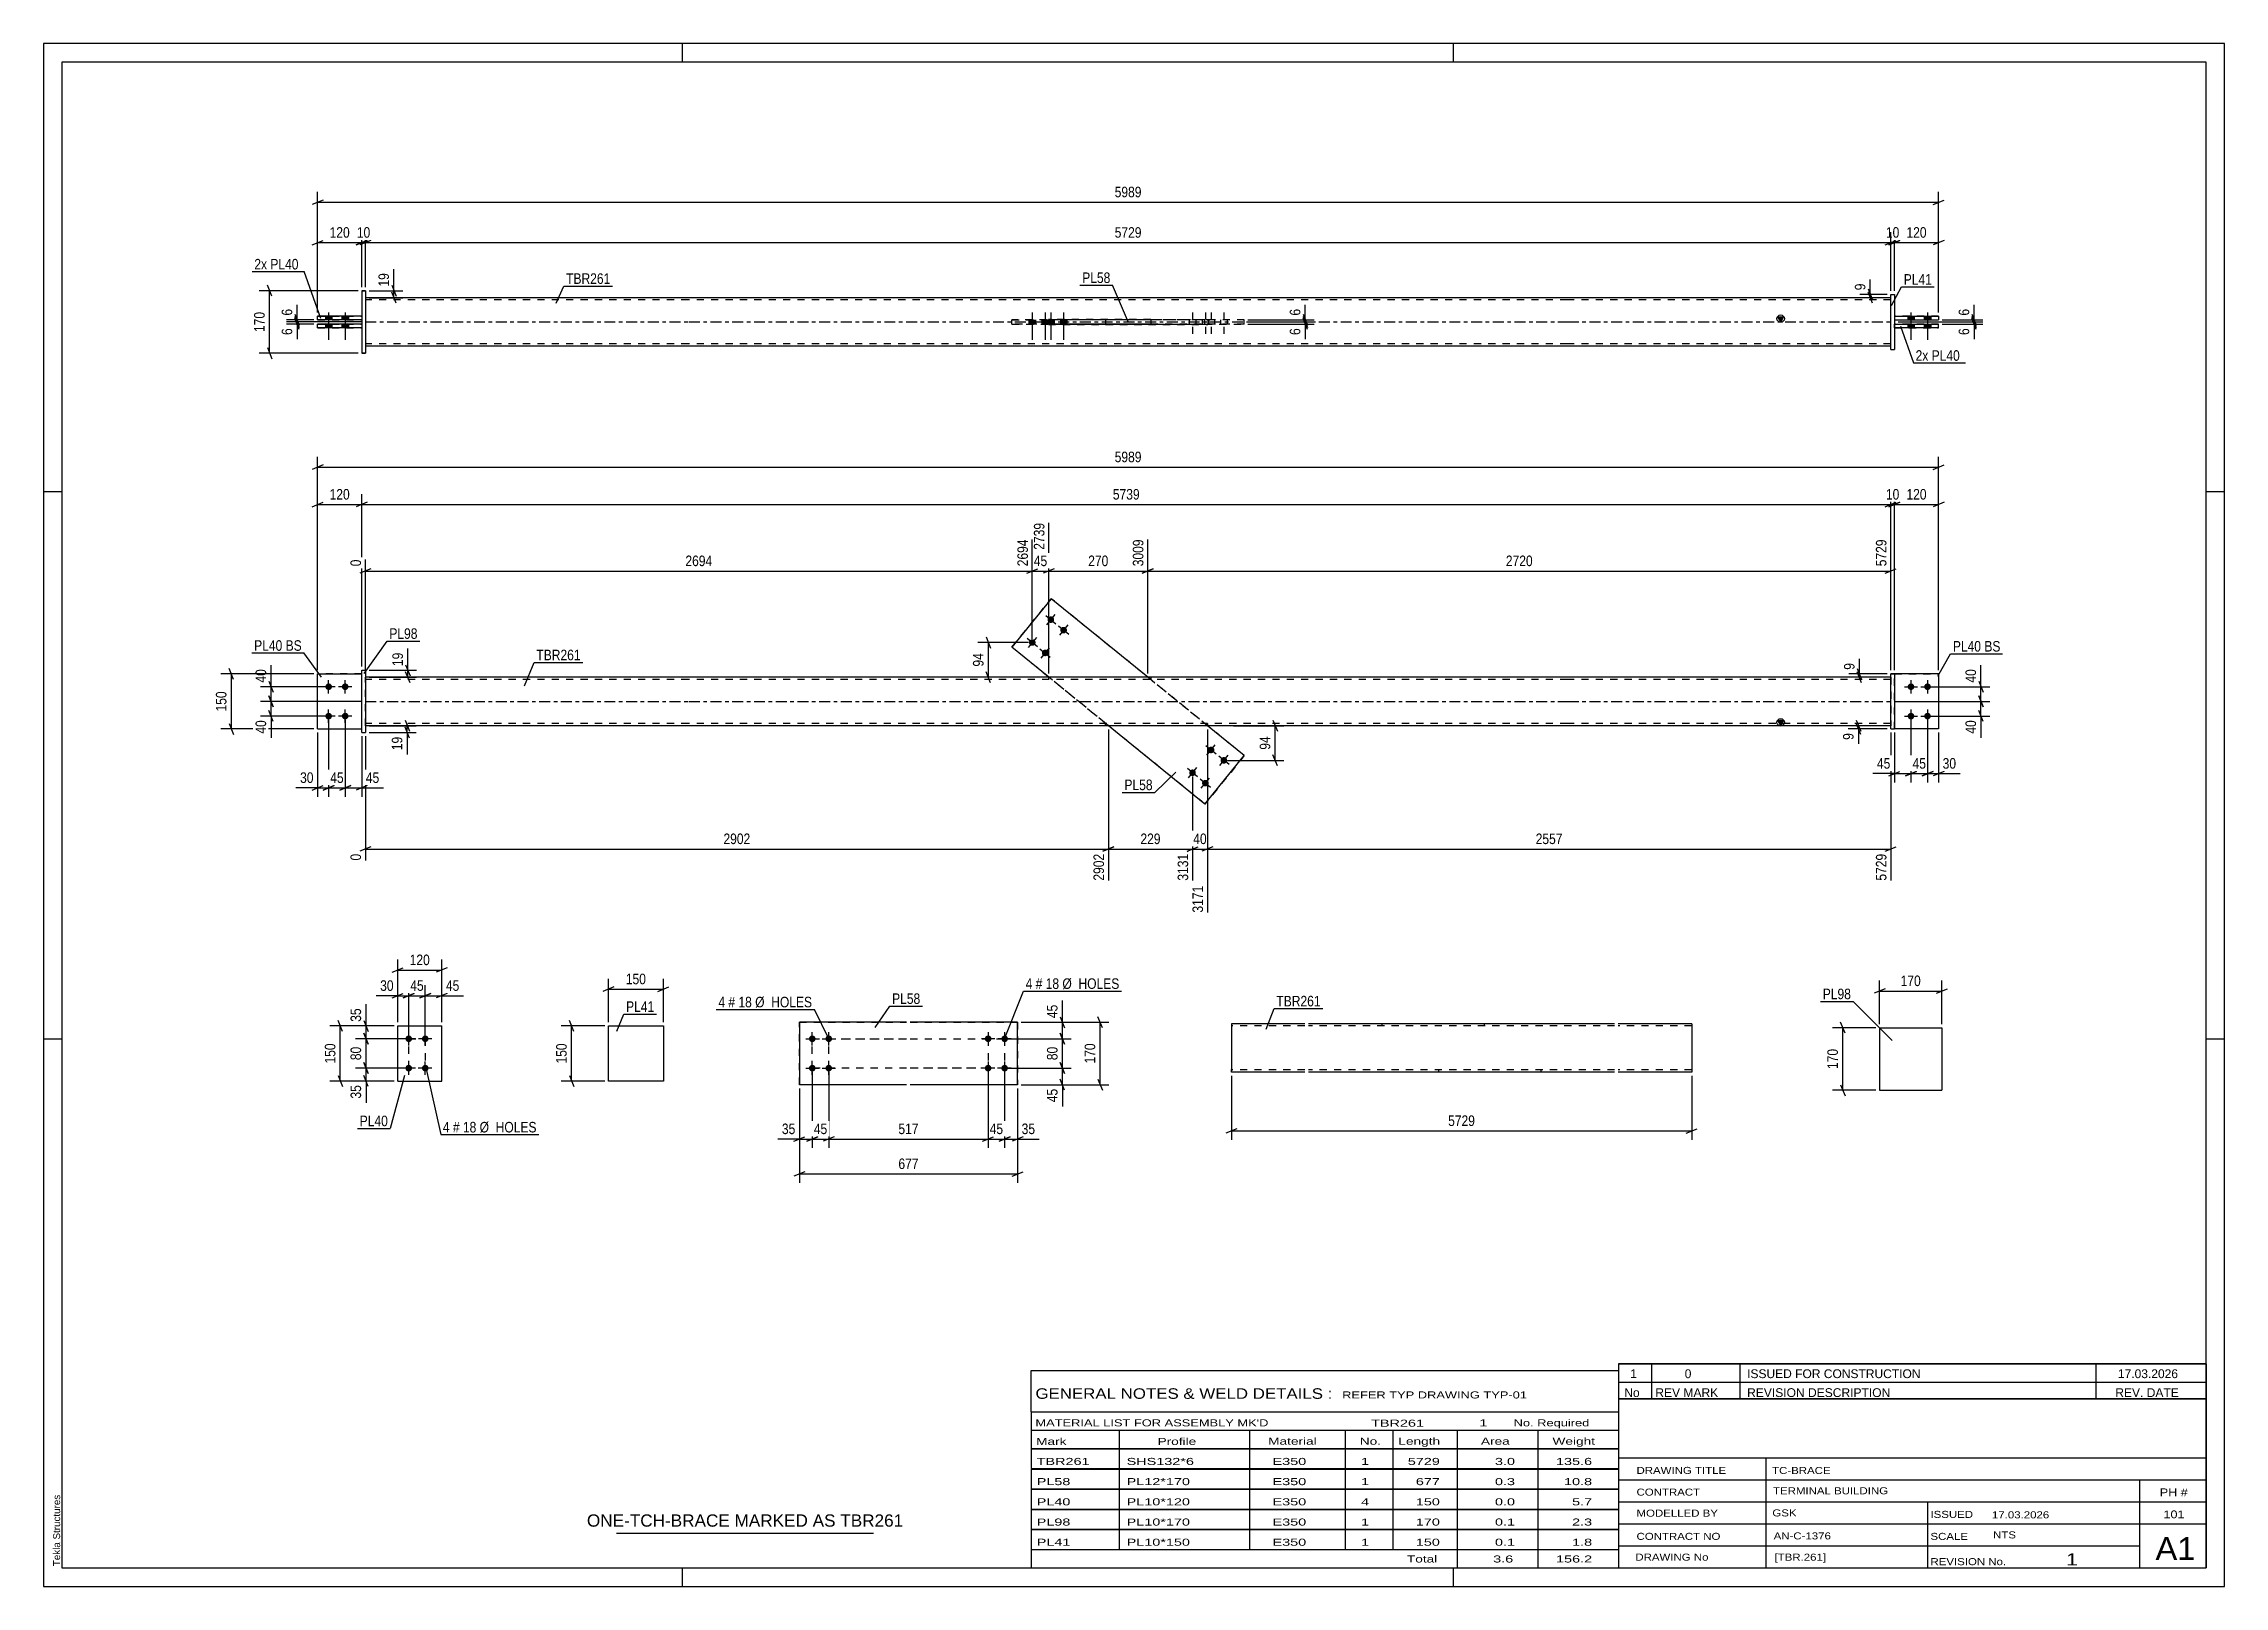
# Model space of a CAD drawing. Header units: millimetres. Extents: x 0 to 594, y 0 to 420.
import ezdxf

# ---------------------------------------------------------------- set-up
doc = ezdxf.new("R2010")
doc.units = ezdxf.units.MM
doc.linetypes.add('DXK_LINE_DOT2', pattern=[3.9198, 1.9599, -1.9599])
doc.linetypes.add('DXK_LINE_DOT3', pattern=[5.9187, 2.979, -0.9799, 0.9799, -0.9799])
doc.styles.add('Arial', font='ARIAL.TTF', dxfattribs={"height": 0.2})
doc.styles.add('Arial Narrow', font='ARIALN.TTF', dxfattribs={"height": 0.2})

# ---------------------------------------------------------------- blocks, each defined once
blk = doc.blocks.new('Unknown-580875009-1129')
at = {"color": 5, "linetype": 'Continuous'}
for p, q in [((594, 420), (0, 420)), ((0, 420), (0, 0)), ((174, 415), (174, 420)), ((384, 415), (384, 420)), ((594, 0), (594, 420)), ((589, 415), (5, 415)), ((5, 415), (5, 5)), ((589, 5), (589, 415)), ((5, 298), (0, 298)), ((594, 298), (589, 298)), ((5, 149), (0, 149)), ((594, 149), (589, 149)), ((0, 0), (594, 0)), ((5, 5), (589, 5)), ((174, 0), (174, 5)), ((384, 0), (384, 5))]:
    blk.add_line(p, q, dxfattribs=at)
at = {"color": 174, "linetype": 'Continuous', "style": 'Arial'}
blk.add_text('Tekla Structures', height=1.9102, rotation=90, dxfattribs=at).set_placement((4.5, 5.5))
blk = doc.blocks.new('Bolt-580875009-1256 - 1220')
at = {"linetype": 'Continuous'}
for points in [[(209.94, 149.78), (210.07, 149.64), (210.17, 149.49), (210.24, 149.31), (210.27, 149.12), (210.26, 148.94), (210.21, 148.75), (210.12, 148.59), (210.01, 148.44), (209.86, 148.32), (209.69, 148.24), (209.51, 148.19), (209.32, 148.18), (209.14, 148.21), (208.96, 148.28), (208.8, 148.38), (208.67, 148.51), (208.57, 148.67), (208.5, 148.85), (208.47, 149.03), (208.48, 149.22), (208.53, 149.4), (208.62, 149.57), (208.73, 149.72), (208.88, 149.83), (209.05, 149.92), (209.23, 149.97), (209.42, 149.98), (209.6, 149.95), (209.78, 149.88)], [(214.44, 149.78), (214.57, 149.64), (214.67, 149.49), (214.74, 149.31), (214.77, 149.12), (214.76, 148.94), (214.71, 148.75), (214.62, 148.59), (214.51, 148.44), (214.36, 148.32), (214.19, 148.24), (214.01, 148.19), (213.82, 148.18), (213.64, 148.21), (213.46, 148.28), (213.3, 148.38), (213.17, 148.51), (213.07, 148.67), (213, 148.85), (212.97, 149.03), (212.98, 149.22), (213.03, 149.4), (213.12, 149.57), (213.23, 149.72), (213.38, 149.83), (213.55, 149.92), (213.73, 149.97), (213.92, 149.98), (214.1, 149.95), (214.28, 149.88)], [(209.94, 141.78), (210.07, 141.64), (210.17, 141.49), (210.24, 141.31), (210.27, 141.12), (210.26, 140.94), (210.21, 140.75), (210.12, 140.59), (210.01, 140.44), (209.86, 140.32), (209.69, 140.24), (209.51, 140.19), (209.32, 140.18), (209.14, 140.21), (208.96, 140.28), (208.8, 140.38), (208.67, 140.51), (208.57, 140.67), (208.5, 140.85), (208.47, 141.03), (208.48, 141.22), (208.53, 141.4), (208.62, 141.57), (208.73, 141.72), (208.88, 141.83), (209.05, 141.92), (209.23, 141.97), (209.42, 141.98), (209.6, 141.95), (209.78, 141.88)], [(214.44, 141.78), (214.57, 141.64), (214.67, 141.49), (214.74, 141.31), (214.77, 141.12), (214.76, 140.94), (214.71, 140.75), (214.62, 140.59), (214.51, 140.44), (214.36, 140.32), (214.19, 140.24), (214.01, 140.19), (213.82, 140.18), (213.64, 140.21), (213.46, 140.28), (213.3, 140.38), (213.17, 140.51), (213.07, 140.67), (213, 140.85), (212.97, 141.03), (212.98, 141.22), (213.03, 141.4), (213.12, 141.57), (213.23, 141.72), (213.38, 141.83), (213.55, 141.92), (213.73, 141.97), (213.92, 141.98), (214.1, 141.95), (214.28, 141.88)]]:
    blk.add_hatch(color=1, dxfattribs=at).paths.add_polyline_path(points)
at = {"color": 1, "linetype": 'Continuous'}
for p, q in [((207.57, 149.08), (211.17, 149.08)), ((209.37, 147.28), (209.37, 150.88)), ((212.07, 149.08), (215.67, 149.08)), ((213.87, 147.28), (213.87, 150.88)), ((209.37, 139.28), (209.37, 142.88)), ((213.87, 139.28), (213.87, 142.88)), ((207.57, 141.08), (211.17, 141.08)), ((212.07, 141.08), (215.67, 141.08))]:
    blk.add_line(p, q, dxfattribs=at)
blk = doc.blocks.new('Bolt-580875009-1261 - 1220')
at = {"linetype": 'Continuous'}
for points in [[(257.84, 149.78), (257.97, 149.64), (258.07, 149.49), (258.14, 149.31), (258.17, 149.12), (258.16, 148.94), (258.11, 148.75), (258.02, 148.59), (257.91, 148.44), (257.76, 148.32), (257.59, 148.24), (257.41, 148.19), (257.22, 148.18), (257.04, 148.21), (256.86, 148.28), (256.7, 148.38), (256.57, 148.51), (256.47, 148.67), (256.4, 148.85), (256.37, 149.03), (256.38, 149.22), (256.43, 149.4), (256.52, 149.57), (256.63, 149.72), (256.78, 149.83), (256.95, 149.92), (257.13, 149.97), (257.32, 149.98), (257.5, 149.95), (257.68, 149.88)], [(262.34, 149.78), (262.47, 149.64), (262.57, 149.49), (262.64, 149.31), (262.67, 149.12), (262.66, 148.94), (262.61, 148.75), (262.52, 148.59), (262.41, 148.44), (262.26, 148.32), (262.09, 148.24), (261.91, 148.19), (261.72, 148.18), (261.54, 148.21), (261.36, 148.28), (261.2, 148.38), (261.07, 148.51), (260.97, 148.67), (260.9, 148.85), (260.87, 149.03), (260.88, 149.22), (260.93, 149.4), (261.02, 149.57), (261.13, 149.72), (261.28, 149.83), (261.45, 149.92), (261.63, 149.97), (261.82, 149.98), (262, 149.95), (262.18, 149.88)], [(257.84, 141.78), (257.97, 141.64), (258.07, 141.49), (258.14, 141.31), (258.17, 141.12), (258.16, 140.94), (258.11, 140.75), (258.02, 140.59), (257.91, 140.44), (257.76, 140.32), (257.59, 140.24), (257.41, 140.19), (257.22, 140.18), (257.04, 140.21), (256.86, 140.28), (256.7, 140.38), (256.57, 140.51), (256.47, 140.67), (256.4, 140.85), (256.37, 141.03), (256.38, 141.22), (256.43, 141.4), (256.52, 141.57), (256.63, 141.72), (256.78, 141.83), (256.95, 141.92), (257.13, 141.97), (257.32, 141.98), (257.5, 141.95), (257.68, 141.88)], [(262.34, 141.78), (262.47, 141.64), (262.57, 141.49), (262.64, 141.31), (262.67, 141.12), (262.66, 140.94), (262.61, 140.75), (262.52, 140.59), (262.41, 140.44), (262.26, 140.32), (262.09, 140.24), (261.91, 140.19), (261.72, 140.18), (261.54, 140.21), (261.36, 140.28), (261.2, 140.38), (261.07, 140.51), (260.97, 140.67), (260.9, 140.85), (260.87, 141.03), (260.88, 141.22), (260.93, 141.4), (261.02, 141.57), (261.13, 141.72), (261.28, 141.83), (261.45, 141.92), (261.63, 141.97), (261.82, 141.98), (262, 141.95), (262.18, 141.88)]]:
    blk.add_hatch(color=1, dxfattribs=at).paths.add_polyline_path(points)
at = {"color": 1, "linetype": 'Continuous'}
for p, q in [((259.07, 149.08), (255.47, 149.08)), ((257.27, 150.88), (257.27, 147.28)), ((263.57, 149.08), (259.97, 149.08)), ((261.77, 150.88), (261.77, 147.28)), ((257.27, 142.88), (257.27, 139.28)), ((261.77, 142.88), (261.77, 139.28)), ((259.07, 141.08), (255.47, 141.08)), ((263.57, 141.08), (259.97, 141.08))]:
    blk.add_line(p, q, dxfattribs=at)
blk = doc.blocks.new('Part-580875009-1276 - 1220')
at = {"color": 2, "linetype": 'Continuous'}
for p, q in [((205.87, 153.58), (205.87, 153.58)), ((235.07, 153.58), (205.87, 153.58)), ((205.87, 153.58), (205.87, 136.58)), ((265.27, 153.58), (236.07, 153.58)), ((265.27, 153.58), (265.27, 153.58)), ((265.27, 136.58), (265.27, 153.58)), ((205.87, 136.58), (205.87, 136.58)), ((235.07, 136.58), (205.87, 136.58)), ((265.27, 136.58), (236.07, 136.58)), ((265.27, 136.58), (265.27, 136.58))]:
    blk.add_line(p, q, dxfattribs=at)
at = {"color": 7, "linetype": 'DXK_LINE_DOT2'}
for p, q in [((205.87, 153.58), (235.07, 153.58)), ((205.87, 136.58), (205.87, 153.58)), ((236.07, 153.58), (265.27, 153.58)), ((265.27, 153.58), (265.27, 136.58)), ((235.07, 136.58), (205.87, 136.58)), ((265.27, 136.58), (236.07, 136.58))]:
    blk.add_line(p, q, dxfattribs=at)
blk = doc.blocks.new('Part-580875009-1555 - 1539')
at = {"color": 2, "linetype": 'Continuous'}
for p, q in [((96.45, 137.58), (96.45, 152.58)), ((96.45, 152.58), (108.45, 152.58)), ((108.45, 137.58), (108.45, 152.58)), ((96.45, 137.58), (96.45, 137.58)), ((96.45, 137.58), (108.45, 137.58)), ((108.45, 137.58), (108.45, 137.58))]:
    blk.add_line(p, q, dxfattribs=at)
at = {"color": 7, "linetype": 'DXK_LINE_DOT2'}
for p, q in [((96.45, 152.58), (108.45, 152.58)), ((96.45, 137.58), (96.45, 137.58)), ((96.45, 137.58), (108.45, 137.58)), ((108.45, 137.58), (108.45, 137.58))]:
    blk.add_line(p, q, dxfattribs=at)
blk = doc.blocks.new('Bolt-580875009-1560 - 1539')
at = {"linetype": 'Continuous'}
for points in [[(99.45, 148.18), (99.26, 148.2), (99.09, 148.26), (98.92, 148.35), (98.78, 148.48), (98.67, 148.63), (98.6, 148.8), (98.56, 148.98), (98.56, 149.17), (98.6, 149.36), (98.67, 149.53), (98.78, 149.68), (98.92, 149.81), (99.09, 149.9), (99.26, 149.96), (99.45, 149.98), (99.64, 149.96), (99.82, 149.9), (99.98, 149.81), (100.12, 149.68), (100.23, 149.53), (100.31, 149.36), (100.35, 149.17), (100.35, 148.98), (100.31, 148.8), (100.23, 148.63), (100.12, 148.48), (99.98, 148.35), (99.82, 148.26), (99.64, 148.2)], [(103.95, 148.18), (103.76, 148.2), (103.59, 148.26), (103.42, 148.35), (103.28, 148.48), (103.17, 148.63), (103.1, 148.8), (103.06, 148.98), (103.06, 149.17), (103.1, 149.36), (103.17, 149.53), (103.28, 149.68), (103.42, 149.81), (103.59, 149.9), (103.76, 149.96), (103.95, 149.98), (104.14, 149.96), (104.32, 149.9), (104.48, 149.81), (104.62, 149.68), (104.73, 149.53), (104.81, 149.36), (104.85, 149.17), (104.85, 148.98), (104.81, 148.8), (104.73, 148.63), (104.62, 148.48), (104.48, 148.35), (104.32, 148.26), (104.14, 148.2)], [(99.45, 140.18), (99.26, 140.2), (99.09, 140.26), (98.92, 140.35), (98.78, 140.48), (98.67, 140.63), (98.6, 140.8), (98.56, 140.98), (98.56, 141.17), (98.6, 141.36), (98.67, 141.53), (98.78, 141.68), (98.92, 141.81), (99.09, 141.9), (99.26, 141.96), (99.45, 141.98), (99.64, 141.96), (99.82, 141.9), (99.98, 141.81), (100.12, 141.68), (100.23, 141.53), (100.31, 141.36), (100.35, 141.17), (100.35, 140.98), (100.31, 140.8), (100.23, 140.63), (100.12, 140.48), (99.98, 140.35), (99.82, 140.26), (99.64, 140.2)], [(103.95, 140.18), (103.76, 140.2), (103.59, 140.26), (103.42, 140.35), (103.28, 140.48), (103.17, 140.63), (103.1, 140.8), (103.06, 140.98), (103.06, 141.17), (103.1, 141.36), (103.17, 141.53), (103.28, 141.68), (103.42, 141.81), (103.59, 141.9), (103.76, 141.96), (103.95, 141.98), (104.14, 141.96), (104.32, 141.9), (104.48, 141.81), (104.62, 141.68), (104.73, 141.53), (104.81, 141.36), (104.85, 141.17), (104.85, 140.98), (104.81, 140.8), (104.73, 140.63), (104.62, 140.48), (104.48, 140.35), (104.32, 140.26), (104.14, 140.2)]]:
    blk.add_hatch(color=1, dxfattribs=at).paths.add_polyline_path(points)
at = {"color": 1, "linetype": 'Continuous'}
for p, q in [((101.25, 149.08), (97.65, 149.08)), ((99.45, 147.28), (99.45, 150.88)), ((105.75, 149.08), (102.15, 149.08)), ((103.95, 147.28), (103.95, 150.88)), ((99.45, 139.28), (99.45, 142.88)), ((103.95, 139.28), (103.95, 142.88)), ((101.25, 141.08), (97.65, 141.08)), ((105.75, 141.08), (102.15, 141.08))]:
    blk.add_line(p, q, dxfattribs=at)
blk = doc.blocks.new('Part-580875009-1922 - 1901')
at = {"color": 7, "linetype": 'DXK_LINE_DOT2'}
for p, q in [((504.14, 248.42), (516.14, 248.42)), ((516.14, 248.42), (504.14, 248.42)), ((504.14, 248.42), (504.14, 248.42)), ((504.14, 233.42), (504.14, 248.42)), ((516.14, 248.42), (516.14, 248.42)), ((516.14, 248.42), (516.14, 233.42)), ((516.14, 233.42), (504.14, 233.42)), ((516.14, 233.42), (504.14, 233.42))]:
    blk.add_line(p, q, dxfattribs=at)
blk = doc.blocks.new('Part-580875009-1923 - 1901')
at = {"color": 2, "linetype": 'Continuous'}
for p, q in [((504.14, 248.42), (503.14, 248.42)), ((503.14, 233.42), (503.14, 248.42)), ((504.14, 248.42), (504.14, 233.42)), ((503.14, 233.42), (503.14, 233.42)), ((503.14, 233.42), (504.14, 233.42))]:
    blk.add_line(p, q, dxfattribs=at)
at = {"color": 7, "linetype": 'DXK_LINE_DOT2'}
for p, q in [((503.14, 248.42), (503.14, 248.42)), ((503.14, 248.42), (504.14, 248.42)), ((504.14, 248.42), (504.14, 248.42)), ((503.14, 233.42), (504.14, 233.42))]:
    blk.add_line(p, q, dxfattribs=at)
blk = doc.blocks.new('Part-580875009-1928 - 1901')
at = {"color": 2, "linetype": 'Continuous'}
for p, q in [((74.64, 233.42), (74.64, 248.42)), ((74.64, 248.42), (86.64, 248.42)), ((74.64, 233.42), (74.64, 233.42)), ((74.64, 233.42), (86.64, 233.42))]:
    blk.add_line(p, q, dxfattribs=at)
at = {"color": 7, "linetype": 'DXK_LINE_DOT2'}
for p, q in [((86.64, 248.42), (74.64, 248.42)), ((86.64, 233.42), (86.64, 248.42)), ((74.64, 233.42), (86.64, 233.42)), ((86.64, 233.42), (86.64, 233.42))]:
    blk.add_line(p, q, dxfattribs=at)
blk = doc.blocks.new('Part-580875009-1912 - 1901')
at = {"linetype": 'Continuous'}
blk.add_hatch(color=2, dxfattribs=at).paths.add_polyline_path([(473.14, 234.32), (472.34, 235.72), (473.94, 235.72)])
at = {"color": 2, "linetype": 'Continuous'}
for p, q in [((175.64, 247.52), (87.64, 247.52)), ((415.04, 247.52), (175.74, 247.52)), ((503.14, 247.52), (415.14, 247.52)), ((175.64, 234.32), (87.64, 234.32)), ((415.04, 234.32), (175.74, 234.32)), ((503.14, 234.32), (415.14, 234.32)), ((473.14, 234.32), (472.34, 235.72)), ((472.34, 235.72), (473.94, 235.72)), ((473.94, 235.72), (473.14, 234.32))]:
    blk.add_line(p, q, dxfattribs=at)
at = {"color": 7, "linetype": 'DXK_LINE_DOT2'}
for p, q in [((87.64, 234.32), (87.64, 247.52)), ((175.64, 246.92), (87.64, 246.92)), ((415.04, 246.92), (175.74, 246.92)), ((273.69, 247.52), (273.69, 246.92)), ((301.59, 247.52), (301.59, 246.92)), ((503.14, 246.92), (415.14, 246.92)), ((503.14, 247.52), (503.14, 234.32)), ((175.64, 234.92), (87.64, 234.92)), ((415.04, 234.92), (175.74, 234.92)), ((289.2, 234.32), (289.2, 234.92)), ((317.09, 234.32), (317.09, 234.92)), ((503.14, 234.92), (415.14, 234.92))]:
    blk.add_line(p, q, dxfattribs=at)
at = {"color": 7, "linetype": 'DXK_LINE_DOT3'}
for p, q in [((87.64, 240.92), (175.64, 240.92)), ((175.74, 240.92), (415.04, 240.92)), ((415.14, 240.92), (503.14, 240.92))]:
    blk.add_line(p, q, dxfattribs=at)
at = {"color": 2, "linetype": 'Continuous'}
blk.add_circle((473.14, 235.22), 1, dxfattribs=at)
blk = doc.blocks.new('Part-580875009-1933 - 1901')
at = {"color": 7, "linetype": 'DXK_LINE_DOT2'}
for p, q in [((74.64, 233.42), (74.64, 248.42)), ((74.64, 248.42), (86.64, 248.42)), ((86.64, 248.42), (74.64, 248.42)), ((86.64, 233.42), (86.64, 248.42)), ((74.64, 233.42), (74.64, 233.42)), ((74.64, 233.42), (86.64, 233.42)), ((74.64, 233.42), (86.64, 233.42)), ((86.64, 233.42), (86.64, 233.42))]:
    blk.add_line(p, q, dxfattribs=at)
blk = doc.blocks.new('Part-580875009-1917 - 1901')
at = {"color": 2, "linetype": 'Continuous'}
for p, q in [((516.14, 248.42), (504.14, 248.42)), ((516.14, 248.42), (516.14, 248.42)), ((516.14, 248.42), (516.14, 233.42)), ((516.14, 233.42), (504.14, 233.42))]:
    blk.add_line(p, q, dxfattribs=at)
at = {"color": 7, "linetype": 'DXK_LINE_DOT2'}
for p, q in [((516.14, 248.42), (504.14, 248.42)), ((504.14, 248.42), (504.14, 248.42)), ((504.14, 233.42), (504.14, 248.42)), ((516.14, 248.42), (516.14, 248.42)), ((516.14, 233.42), (504.14, 233.42))]:
    blk.add_line(p, q, dxfattribs=at)
blk = doc.blocks.new('Part-580875009-1938 - 1901')
at = {"color": 2, "linetype": 'Continuous'}
for p, q in [((86.64, 249.42), (87.64, 249.42)), ((86.64, 232.42), (86.64, 249.42)), ((87.64, 249.42), (87.64, 249.42)), ((87.64, 249.42), (87.64, 232.42)), ((86.64, 232.42), (87.64, 232.42))]:
    blk.add_line(p, q, dxfattribs=at)
at = {"color": 7, "linetype": 'DXK_LINE_DOT2'}
for p, q in [((86.64, 249.42), (87.64, 249.42)), ((86.64, 232.42), (87.64, 232.42))]:
    blk.add_line(p, q, dxfattribs=at)
blk = doc.blocks.new('Part-580875009-1943 - 1901')
at = {"color": 2, "linetype": 'Continuous'}
for p, q in [((274.46, 268.87), (263.74, 255.68)), ((274.46, 268.87), (274.46, 268.87)), ((300.75, 247.52), (274.46, 268.87)), ((273.79, 247.52), (263.74, 255.68)), ((263.74, 255.68), (263.74, 255.68)), ((316.32, 212.96), (290.03, 234.32)), ((327.04, 226.16), (316.99, 234.32)), ((316.32, 212.96), (327.04, 226.16)), ((327.04, 226.16), (327.04, 226.16)), ((316.32, 212.96), (316.32, 212.96))]:
    blk.add_line(p, q, dxfattribs=at)
at = {"color": 7, "linetype": 'DXK_LINE_DOT2'}
for p, q in [((263.74, 255.68), (274.46, 268.87)), ((327.04, 226.16), (274.46, 268.87)), ((316.32, 212.96), (263.74, 255.68)), ((290.03, 234.32), (273.79, 247.52)), ((316.99, 234.32), (300.75, 247.52)), ((327.04, 226.16), (316.32, 212.96))]:
    blk.add_line(p, q, dxfattribs=at)
blk = doc.blocks.new('Bolt-580875009-1944 - 1901')
at = {"linetype": 'Continuous'}
for points in [[(508.64, 245.82), (508.83, 245.8), (509, 245.74), (509.17, 245.65), (509.31, 245.52), (509.42, 245.37), (509.49, 245.2), (509.53, 245.01), (509.53, 244.82), (509.49, 244.64), (509.42, 244.47), (509.31, 244.32), (509.17, 244.19), (509, 244.1), (508.83, 244.04), (508.64, 244.02), (508.45, 244.04), (508.27, 244.1), (508.11, 244.19), (507.97, 244.32), (507.86, 244.47), (507.78, 244.64), (507.74, 244.82), (507.74, 245.01), (507.78, 245.2), (507.86, 245.37), (507.97, 245.52), (508.11, 245.65), (508.27, 245.74), (508.45, 245.8)], [(513.14, 245.82), (513.33, 245.8), (513.5, 245.74), (513.67, 245.65), (513.81, 245.52), (513.92, 245.37), (513.99, 245.2), (514.03, 245.01), (514.03, 244.82), (513.99, 244.64), (513.92, 244.47), (513.81, 244.32), (513.67, 244.19), (513.5, 244.1), (513.33, 244.04), (513.14, 244.02), (512.95, 244.04), (512.77, 244.1), (512.61, 244.19), (512.47, 244.32), (512.36, 244.47), (512.28, 244.64), (512.24, 244.82), (512.24, 245.01), (512.28, 245.2), (512.36, 245.37), (512.47, 245.52), (512.61, 245.65), (512.77, 245.74), (512.95, 245.8)], [(508.64, 237.82), (508.83, 237.8), (509, 237.74), (509.17, 237.65), (509.31, 237.52), (509.42, 237.37), (509.49, 237.2), (509.53, 237.01), (509.53, 236.82), (509.49, 236.64), (509.42, 236.47), (509.31, 236.32), (509.17, 236.19), (509, 236.1), (508.83, 236.04), (508.64, 236.02), (508.45, 236.04), (508.27, 236.1), (508.11, 236.19), (507.97, 236.32), (507.86, 236.47), (507.78, 236.64), (507.74, 236.82), (507.74, 237.01), (507.78, 237.2), (507.86, 237.37), (507.97, 237.52), (508.11, 237.65), (508.27, 237.74), (508.45, 237.8)], [(513.14, 237.82), (513.33, 237.8), (513.5, 237.74), (513.67, 237.65), (513.81, 237.52), (513.92, 237.37), (513.99, 237.2), (514.03, 237.01), (514.03, 236.82), (513.99, 236.64), (513.92, 236.47), (513.81, 236.32), (513.67, 236.19), (513.5, 236.1), (513.33, 236.04), (513.14, 236.02), (512.95, 236.04), (512.77, 236.1), (512.61, 236.19), (512.47, 236.32), (512.36, 236.47), (512.28, 236.64), (512.24, 236.82), (512.24, 237.01), (512.28, 237.2), (512.36, 237.37), (512.47, 237.52), (512.61, 237.65), (512.77, 237.74), (512.95, 237.8)]]:
    blk.add_hatch(color=1, dxfattribs=at).paths.add_polyline_path(points)
at = {"color": 1, "linetype": 'Continuous'}
for p, q in [((506.84, 244.92), (510.44, 244.92)), ((508.64, 246.72), (508.64, 243.12)), ((511.34, 244.92), (514.94, 244.92)), ((513.14, 246.72), (513.14, 243.12)), ((508.64, 238.72), (508.64, 235.12)), ((513.14, 238.72), (513.14, 235.12)), ((506.84, 236.92), (510.44, 236.92)), ((511.34, 236.92), (514.94, 236.92))]:
    blk.add_line(p, q, dxfattribs=at)
blk = doc.blocks.new('Bolt-580875009-1945 - 1901')
at = {"linetype": 'Continuous'}
for points in [[(77.64, 245.82), (77.83, 245.8), (78.01, 245.74), (78.17, 245.65), (78.31, 245.52), (78.42, 245.37), (78.5, 245.2), (78.54, 245.01), (78.54, 244.82), (78.5, 244.64), (78.42, 244.47), (78.31, 244.32), (78.17, 244.19), (78.01, 244.1), (77.83, 244.04), (77.64, 244.02), (77.46, 244.04), (77.28, 244.1), (77.12, 244.19), (76.98, 244.32), (76.86, 244.47), (76.79, 244.64), (76.75, 244.82), (76.75, 245.01), (76.79, 245.2), (76.86, 245.37), (76.98, 245.52), (77.12, 245.65), (77.28, 245.74), (77.46, 245.8)], [(82.14, 245.82), (82.33, 245.8), (82.51, 245.74), (82.67, 245.65), (82.81, 245.52), (82.92, 245.37), (83, 245.2), (83.04, 245.01), (83.04, 244.82), (83, 244.64), (82.92, 244.47), (82.81, 244.32), (82.67, 244.19), (82.51, 244.1), (82.33, 244.04), (82.14, 244.02), (81.96, 244.04), (81.78, 244.1), (81.62, 244.19), (81.48, 244.32), (81.36, 244.47), (81.29, 244.64), (81.25, 244.82), (81.25, 245.01), (81.29, 245.2), (81.36, 245.37), (81.48, 245.52), (81.62, 245.65), (81.78, 245.74), (81.96, 245.8)], [(77.64, 237.82), (77.83, 237.8), (78.01, 237.74), (78.17, 237.65), (78.31, 237.52), (78.42, 237.37), (78.5, 237.2), (78.54, 237.01), (78.54, 236.82), (78.5, 236.64), (78.42, 236.47), (78.31, 236.32), (78.17, 236.19), (78.01, 236.1), (77.83, 236.04), (77.64, 236.02), (77.46, 236.04), (77.28, 236.1), (77.12, 236.19), (76.98, 236.32), (76.86, 236.47), (76.79, 236.64), (76.75, 236.82), (76.75, 237.01), (76.79, 237.2), (76.86, 237.37), (76.98, 237.52), (77.12, 237.65), (77.28, 237.74), (77.46, 237.8)], [(82.14, 237.82), (82.33, 237.8), (82.51, 237.74), (82.67, 237.65), (82.81, 237.52), (82.92, 237.37), (83, 237.2), (83.04, 237.01), (83.04, 236.82), (83, 236.64), (82.92, 236.47), (82.81, 236.32), (82.67, 236.19), (82.51, 236.1), (82.33, 236.04), (82.14, 236.02), (81.96, 236.04), (81.78, 236.1), (81.62, 236.19), (81.48, 236.32), (81.36, 236.47), (81.29, 236.64), (81.25, 236.82), (81.25, 237.01), (81.29, 237.2), (81.36, 237.37), (81.48, 237.52), (81.62, 237.65), (81.78, 237.74), (81.96, 237.8)]]:
    blk.add_hatch(color=1, dxfattribs=at).paths.add_polyline_path(points)
at = {"color": 1, "linetype": 'Continuous'}
for p, q in [((79.44, 244.92), (75.84, 244.92)), ((77.64, 243.12), (77.64, 246.72)), ((83.94, 244.92), (80.34, 244.92)), ((82.14, 243.12), (82.14, 246.72)), ((77.64, 235.12), (77.64, 238.72)), ((82.14, 235.12), (82.14, 238.72)), ((79.44, 236.92), (75.84, 236.92)), ((83.94, 236.92), (80.34, 236.92))]:
    blk.add_line(p, q, dxfattribs=at)
blk = doc.blocks.new('Bolt-580875009-1946 - 1901')
at = {"linetype": 'Continuous'}
for points in [[(274.34, 264.07), (274.53, 264.05), (274.71, 263.99), (274.87, 263.9), (275.01, 263.77), (275.12, 263.62), (275.2, 263.45), (275.24, 263.27), (275.24, 263.08), (275.2, 262.89), (275.12, 262.72), (275.01, 262.57), (274.87, 262.44), (274.71, 262.35), (274.53, 262.29), (274.34, 262.27), (274.16, 262.29), (273.98, 262.35), (273.81, 262.44), (273.67, 262.57), (273.56, 262.72), (273.49, 262.89), (273.45, 263.08), (273.45, 263.27), (273.49, 263.45), (273.56, 263.62), (273.67, 263.77), (273.81, 263.9), (273.98, 263.99), (274.16, 264.05)], [(269.3, 257.86), (269.49, 257.84), (269.66, 257.79), (269.83, 257.69), (269.97, 257.57), (270.08, 257.41), (270.15, 257.24), (270.19, 257.06), (270.19, 256.87), (270.15, 256.68), (270.08, 256.51), (269.97, 256.36), (269.83, 256.23), (269.66, 256.14), (269.49, 256.08), (269.3, 256.06), (269.11, 256.08), (268.93, 256.14), (268.77, 256.23), (268.63, 256.36), (268.52, 256.51), (268.44, 256.68), (268.4, 256.87), (268.4, 257.06), (268.44, 257.24), (268.52, 257.41), (268.63, 257.57), (268.77, 257.69), (268.93, 257.79), (269.11, 257.84)], [(277.84, 261.23), (278.02, 261.21), (278.2, 261.16), (278.36, 261.06), (278.5, 260.94), (278.61, 260.78), (278.69, 260.61), (278.73, 260.43), (278.73, 260.24), (278.69, 260.06), (278.61, 259.88), (278.5, 259.73), (278.36, 259.61), (278.2, 259.51), (278.02, 259.45), (277.84, 259.43), (277.65, 259.45), (277.47, 259.51), (277.31, 259.61), (277.17, 259.73), (277.06, 259.88), (276.98, 260.06), (276.94, 260.24), (276.94, 260.43), (276.98, 260.61), (277.06, 260.78), (277.17, 260.94), (277.31, 261.06), (277.47, 261.16), (277.65, 261.21)], [(272.79, 255.03), (272.98, 255.01), (273.16, 254.95), (273.32, 254.85), (273.46, 254.73), (273.57, 254.58), (273.65, 254.4), (273.69, 254.22), (273.69, 254.03), (273.65, 253.85), (273.57, 253.68), (273.46, 253.52), (273.32, 253.4), (273.16, 253.3), (272.98, 253.25), (272.79, 253.23), (272.6, 253.25), (272.42, 253.3), (272.26, 253.4), (272.12, 253.52), (272.01, 253.68), (271.93, 253.85), (271.9, 254.03), (271.9, 254.22), (271.93, 254.4), (272.01, 254.58), (272.12, 254.73), (272.26, 254.85), (272.42, 254.95), (272.6, 255.01)]]:
    blk.add_hatch(color=1, dxfattribs=at).paths.add_polyline_path(points)
at = {"color": 1, "linetype": 'Continuous'}
for p, q in [((272.95, 264.31), (275.74, 262.04)), ((275.48, 264.57), (273.21, 261.78)), ((276.44, 261.47), (279.23, 259.2)), ((278.97, 261.73), (276.7, 258.94)), ((267.9, 258.1), (270.7, 255.83)), ((270.43, 258.36), (268.16, 255.57)), ((273.93, 255.52), (271.66, 252.73)), ((271.39, 255.26), (274.19, 252.99))]:
    blk.add_line(p, q, dxfattribs=at)
blk = doc.blocks.new('Bolt-580875009-1947 - 1901')
at = {"linetype": 'Continuous'}
for points in [[(317.99, 228.61), (318.18, 228.59), (318.36, 228.53), (318.52, 228.44), (318.66, 228.31), (318.77, 228.16), (318.85, 227.99), (318.89, 227.8), (318.89, 227.62), (318.85, 227.43), (318.77, 227.26), (318.66, 227.11), (318.52, 226.98), (318.36, 226.89), (318.18, 226.83), (317.99, 226.81), (317.8, 226.83), (317.63, 226.89), (317.46, 226.98), (317.32, 227.11), (317.21, 227.26), (317.14, 227.43), (317.1, 227.62), (317.1, 227.8), (317.14, 227.99), (317.21, 228.16), (317.32, 228.31), (317.46, 228.44), (317.63, 228.53), (317.8, 228.59)], [(321.48, 225.77), (321.67, 225.75), (321.85, 225.69), (322.01, 225.6), (322.15, 225.47), (322.26, 225.32), (322.34, 225.15), (322.38, 224.97), (322.38, 224.78), (322.34, 224.59), (322.26, 224.42), (322.15, 224.27), (322.01, 224.14), (321.85, 224.05), (321.67, 223.99), (321.48, 223.97), (321.3, 223.99), (321.12, 224.05), (320.96, 224.14), (320.82, 224.27), (320.71, 224.42), (320.63, 224.59), (320.59, 224.78), (320.59, 224.97), (320.63, 225.15), (320.71, 225.32), (320.82, 225.47), (320.96, 225.6), (321.12, 225.69), (321.3, 225.75)], [(312.95, 222.4), (313.13, 222.38), (313.31, 222.32), (313.48, 222.23), (313.62, 222.1), (313.73, 221.95), (313.8, 221.78), (313.84, 221.59), (313.84, 221.41), (313.8, 221.22), (313.73, 221.05), (313.62, 220.9), (313.48, 220.77), (313.31, 220.68), (313.13, 220.62), (312.95, 220.6), (312.76, 220.62), (312.58, 220.68), (312.42, 220.77), (312.28, 220.9), (312.17, 221.05), (312.09, 221.22), (312.05, 221.41), (312.05, 221.59), (312.09, 221.78), (312.17, 221.95), (312.28, 222.1), (312.42, 222.23), (312.58, 222.32), (312.76, 222.38)], [(316.44, 219.56), (316.63, 219.54), (316.81, 219.48), (316.97, 219.39), (317.11, 219.26), (317.22, 219.11), (317.3, 218.94), (317.34, 218.76), (317.34, 218.57), (317.3, 218.38), (317.22, 218.21), (317.11, 218.06), (316.97, 217.93), (316.81, 217.84), (316.63, 217.78), (316.44, 217.76), (316.25, 217.78), (316.07, 217.84), (315.91, 217.93), (315.77, 218.06), (315.66, 218.21), (315.58, 218.38), (315.55, 218.57), (315.55, 218.76), (315.58, 218.94), (315.66, 219.11), (315.77, 219.26), (315.91, 219.39), (316.07, 219.48), (316.25, 219.54)]]:
    blk.add_hatch(color=1, dxfattribs=at).paths.add_polyline_path(points)
at = {"color": 1, "linetype": 'Continuous'}
for p, q in [((319.39, 226.57), (316.59, 228.84)), ((316.86, 226.31), (319.13, 229.11)), ((322.88, 223.74), (320.09, 226.01)), ((320.35, 223.47), (322.62, 226.27)), ((314.34, 220.37), (311.55, 222.64)), ((311.81, 220.1), (314.08, 222.9)), ((317.84, 217.53), (315.04, 219.8)), ((315.31, 217.27), (317.58, 220.06))]:
    blk.add_line(p, q, dxfattribs=at)
blk = doc.blocks.new('Part-580875009-2347 - 2328')
at = {"color": 2, "linetype": 'Continuous'}
for p, q in [((74.64, 342.63), (74.64, 343.63)), ((86.64, 343.63), (74.64, 343.63)), ((74.64, 342.63), (74.64, 342.63)), ((86.64, 342.63), (74.64, 342.63))]:
    blk.add_line(p, q, dxfattribs=at)
at = {"color": 7, "linetype": 'DXK_LINE_DOT2'}
for p, q in [((74.64, 343.63), (86.64, 343.63)), ((74.64, 342.63), (86.64, 342.63)), ((86.64, 343.63), (86.64, 342.63))]:
    blk.add_line(p, q, dxfattribs=at)
blk = doc.blocks.new('Bolt-580875009-2331 - 2328')
at = {"linetype": 'Continuous'}
for points in [[(76.74, 344.83), (78.54, 344.83), (78.54, 345.83), (76.74, 345.83)], [(76.74, 344.83), (78.54, 344.83), (78.54, 345.83), (76.74, 345.83)], [(81.24, 344.83), (83.04, 344.83), (83.04, 345.83), (81.24, 345.83)], [(81.24, 344.83), (83.04, 344.83), (83.04, 345.83), (81.24, 345.83)], [(76.74, 342.63), (78.54, 342.63), (78.54, 343.63), (76.74, 343.63)], [(76.74, 342.63), (78.54, 342.63), (78.54, 343.63), (76.74, 343.63)], [(81.24, 342.63), (83.04, 342.63), (83.04, 343.63), (81.24, 343.63)], [(81.24, 342.63), (83.04, 342.63), (83.04, 343.63), (81.24, 343.63)]]:
    blk.add_hatch(color=1, dxfattribs=at).paths.add_polyline_path(points)
at = {"color": 1, "linetype": 'Continuous'}
for p, q in [((76.74, 345.83), (76.74, 344.83)), ((76.74, 345.83), (76.74, 344.83)), ((77.64, 346.83), (77.64, 339.33)), ((77.64, 346.83), (77.64, 339.33)), ((78.54, 345.83), (78.54, 344.83)), ((78.54, 345.83), (78.54, 344.83)), ((81.24, 345.83), (81.24, 344.83)), ((81.24, 345.83), (81.24, 344.83)), ((82.14, 346.83), (82.14, 339.33)), ((82.14, 346.83), (82.14, 339.33)), ((83.04, 345.83), (83.04, 344.83)), ((83.04, 345.83), (83.04, 344.83)), ((76.74, 343.63), (76.74, 342.63)), ((76.74, 343.63), (76.74, 342.63)), ((78.54, 343.63), (78.54, 342.63)), ((78.54, 343.63), (78.54, 342.63)), ((81.24, 343.63), (81.24, 342.63)), ((81.24, 343.63), (81.24, 342.63)), ((83.04, 343.63), (83.04, 342.63)), ((83.04, 343.63), (83.04, 342.63))]:
    blk.add_line(p, q, dxfattribs=at)
blk = doc.blocks.new('Bolt-580875009-2330 - 2328')
at = {"linetype": 'Continuous'}
for points in [[(509.54, 345.83), (507.74, 345.83), (507.74, 344.83), (509.54, 344.83)], [(509.54, 345.83), (507.74, 345.83), (507.74, 344.83), (509.54, 344.83)], [(514.04, 345.83), (512.24, 345.83), (512.24, 344.83), (514.04, 344.83)], [(514.04, 345.83), (512.24, 345.83), (512.24, 344.83), (514.04, 344.83)], [(509.54, 343.63), (507.74, 343.63), (507.74, 342.63), (509.54, 342.63)], [(509.54, 343.63), (507.74, 343.63), (507.74, 342.63), (509.54, 342.63)], [(514.04, 343.63), (512.24, 343.63), (512.24, 342.63), (514.04, 342.63)], [(514.04, 343.63), (512.24, 343.63), (512.24, 342.63), (514.04, 342.63)]]:
    blk.add_hatch(color=1, dxfattribs=at).paths.add_polyline_path(points)
at = {"color": 1, "linetype": 'Continuous'}
for p, q in [((507.74, 345.83), (507.74, 344.83)), ((507.74, 345.83), (507.74, 344.83)), ((508.64, 346.83), (508.64, 339.33)), ((508.64, 346.83), (508.64, 339.33)), ((509.54, 345.83), (509.54, 344.83)), ((509.54, 345.83), (509.54, 344.83)), ((512.24, 345.83), (512.24, 344.83)), ((512.24, 345.83), (512.24, 344.83)), ((513.14, 346.83), (513.14, 339.33)), ((513.14, 346.83), (513.14, 339.33)), ((514.04, 345.83), (514.04, 344.83)), ((514.04, 345.83), (514.04, 344.83)), ((507.74, 343.63), (507.74, 342.63)), ((507.74, 343.63), (507.74, 342.63)), ((509.54, 343.63), (509.54, 342.63)), ((509.54, 343.63), (509.54, 342.63)), ((512.24, 343.63), (512.24, 342.63)), ((512.24, 343.63), (512.24, 342.63)), ((514.04, 343.63), (514.04, 342.63)), ((514.04, 343.63), (514.04, 342.63))]:
    blk.add_line(p, q, dxfattribs=at)
blk = doc.blocks.new('Part-580875009-2336 - 2328')
at = {"color": 2, "linetype": 'Continuous'}
for p, q in [((263.74, 343.63), (263.74, 344.83)), ((274.46, 343.63), (274.46, 344.83)), ((301.59, 344.83), (274.46, 344.83)), ((301.59, 343.63), (274.46, 343.63))]:
    blk.add_line(p, q, dxfattribs=at)
at = {"color": 7, "linetype": 'DXK_LINE_DOT2'}
for p, q in [((316.32, 344.83), (263.74, 344.83)), ((263.74, 344.83), (274.46, 344.83)), ((327.04, 344.83), (301.59, 344.83)), ((316.32, 343.63), (316.32, 344.83)), ((327.04, 344.83), (316.32, 344.83)), ((327.04, 343.63), (327.04, 344.83)), ((263.74, 343.63), (316.32, 343.63)), ((274.46, 343.63), (263.74, 343.63)), ((327.04, 343.63), (301.59, 343.63)), ((316.32, 343.63), (327.04, 343.63))]:
    blk.add_line(p, q, dxfattribs=at)
blk = doc.blocks.new('Part-580875009-2337 - 2328')
at = {"color": 2, "linetype": 'Continuous'}
for p, q in [((86.64, 352.73), (87.64, 352.73)), ((86.64, 352.73), (86.64, 335.73)), ((87.64, 352.73), (87.64, 352.73)), ((87.64, 352.73), (87.64, 335.73)), ((87.64, 335.73), (86.64, 335.73)), ((86.64, 335.73), (86.64, 335.73))]:
    blk.add_line(p, q, dxfattribs=at)
at = {"color": 7, "linetype": 'DXK_LINE_DOT2'}
for p, q in [((87.64, 352.73), (86.64, 352.73)), ((87.64, 352.73), (87.64, 352.73)), ((86.64, 335.73), (87.64, 335.73))]:
    blk.add_line(p, q, dxfattribs=at)
blk = doc.blocks.new('Part-580875009-2342 - 2328')
at = {"color": 2, "linetype": 'Continuous'}
for p, q in [((74.64, 344.83), (74.64, 345.83)), ((86.64, 345.83), (74.64, 345.83)), ((74.64, 344.83), (74.64, 344.83)), ((86.64, 344.83), (74.64, 344.83))]:
    blk.add_line(p, q, dxfattribs=at)
at = {"color": 7, "linetype": 'DXK_LINE_DOT2'}
for p, q in [((74.64, 345.83), (74.64, 345.83)), ((74.64, 345.83), (86.64, 345.83)), ((74.64, 344.83), (86.64, 344.83)), ((86.64, 345.83), (86.64, 344.83))]:
    blk.add_line(p, q, dxfattribs=at)
blk = doc.blocks.new('Part-580875009-2352 - 2328')
at = {"color": 2, "linetype": 'Continuous'}
for p, q in [((503.14, 351.73), (503.14, 351.73)), ((503.14, 336.73), (503.14, 351.73)), ((503.14, 351.73), (504.14, 351.73)), ((504.14, 351.73), (504.14, 351.73)), ((504.14, 351.73), (504.14, 336.73)), ((503.14, 336.73), (504.14, 336.73)), ((503.14, 336.73), (503.14, 336.73)), ((504.14, 336.73), (504.14, 336.73))]:
    blk.add_line(p, q, dxfattribs=at)
at = {"color": 7, "linetype": 'DXK_LINE_DOT2'}
for p, q in [((503.14, 351.73), (503.14, 351.73)), ((503.14, 351.73), (504.14, 351.73)), ((503.14, 336.73), (504.14, 336.73))]:
    blk.add_line(p, q, dxfattribs=at)
blk = doc.blocks.new('Part-580875009-2357 - 2328')
at = {"color": 2, "linetype": 'Continuous'}
for p, q in [((504.14, 345.83), (516.14, 345.83)), ((504.14, 345.83), (504.14, 344.83)), ((504.14, 344.83), (516.14, 344.83)), ((516.14, 345.83), (516.14, 344.83))]:
    blk.add_line(p, q, dxfattribs=at)
at = {"color": 7, "linetype": 'DXK_LINE_DOT2'}
for p, q in [((504.14, 345.83), (504.14, 345.83)), ((516.14, 345.83), (504.14, 345.83)), ((504.14, 344.83), (516.14, 344.83)), ((516.14, 345.83), (516.14, 345.83))]:
    blk.add_line(p, q, dxfattribs=at)
blk = doc.blocks.new('Part-580875009-2362 - 2328')
at = {"color": 2, "linetype": 'Continuous'}
for p, q in [((504.14, 343.63), (516.14, 343.63)), ((504.14, 342.63), (504.14, 343.63)), ((516.14, 342.63), (504.14, 342.63)), ((516.14, 342.63), (516.14, 343.63))]:
    blk.add_line(p, q, dxfattribs=at)
at = {"color": 7, "linetype": 'DXK_LINE_DOT2'}
for p, q in [((516.14, 343.63), (504.14, 343.63)), ((504.14, 342.63), (516.14, 342.63))]:
    blk.add_line(p, q, dxfattribs=at)
blk = doc.blocks.new('Part-580875009-2367 - 2328')
at = {"linetype": 'Continuous'}
blk.add_hatch(color=2, dxfattribs=at).paths.add_polyline_path([(473.14, 344.23), (472.34, 345.63), (473.94, 345.63)])
at = {"color": 2, "linetype": 'Continuous'}
for p, q in [((175.64, 350.83), (87.64, 350.83)), ((415.04, 350.83), (175.74, 350.83)), ((503.14, 350.83), (415.14, 350.83)), ((273.69, 344.93), (301.59, 344.93)), ((273.69, 344.93), (273.69, 344.83)), ((289.2, 344.93), (289.2, 344.83)), ((301.59, 344.93), (301.59, 343.53)), ((473.14, 344.23), (472.34, 345.63)), ((472.34, 345.63), (473.94, 345.63)), ((473.94, 345.63), (473.14, 344.23)), ((273.69, 343.63), (273.69, 343.53)), ((273.69, 343.53), (273.69, 343.53)), ((301.59, 343.53), (273.69, 343.53)), ((289.2, 343.53), (289.2, 343.63)), ((175.64, 337.63), (87.64, 337.63)), ((415.04, 337.63), (175.74, 337.63)), ((503.14, 337.63), (415.14, 337.63))]:
    blk.add_line(p, q, dxfattribs=at)
at = {"color": 7, "linetype": 'DXK_LINE_DOT2'}
for p, q in [((87.64, 350.83), (87.64, 337.63)), ((503.14, 337.63), (503.14, 350.83)), ((175.64, 350.23), (87.64, 350.23)), ((415.04, 350.23), (175.74, 350.23)), ((301.59, 344.93), (273.69, 344.93)), ((273.69, 343.53), (273.69, 344.83)), ((289.2, 344.93), (289.2, 344.93)), ((289.2, 344.93), (289.2, 344.93)), ((289.2, 344.93), (317.09, 344.93)), ((289.2, 344.93), (317.09, 344.93)), ((289.2, 344.83), (289.2, 343.53)), ((317.09, 344.93), (317.09, 343.53)), ((503.14, 350.23), (415.14, 350.23)), ((273.69, 343.53), (301.59, 343.53)), ((317.09, 343.53), (289.2, 343.53)), ((289.2, 343.53), (289.2, 343.53)), ((289.2, 343.53), (317.09, 343.53)), ((175.64, 338.23), (87.64, 338.23)), ((415.04, 338.23), (175.74, 338.23)), ((503.14, 338.23), (415.14, 338.23))]:
    blk.add_line(p, q, dxfattribs=at)
at = {"color": 7, "linetype": 'DXK_LINE_DOT3'}
for p, q in [((87.64, 344.23), (175.64, 344.23)), ((175.74, 344.23), (415.04, 344.23)), ((415.14, 344.23), (503.14, 344.23))]:
    blk.add_line(p, q, dxfattribs=at)
at = {"color": 2, "linetype": 'Continuous'}
blk.add_circle((473.14, 345.13), 1, dxfattribs=at)
blk = doc.blocks.new('Bolt-580875009-2373 - 2328')
at = {"linetype": 'Continuous'}
for points in [[(270.2, 344.83), (268.4, 344.83), (268.4, 343.63), (270.2, 343.63)], [(273.69, 344.83), (271.89, 344.83), (271.89, 343.63), (273.69, 343.63)], [(275.24, 344.83), (273.44, 344.83), (273.44, 343.63), (275.24, 343.63)], [(278.74, 344.83), (276.94, 344.83), (276.94, 343.63), (278.74, 343.63)]]:
    blk.add_hatch(color=1, dxfattribs=at).paths.add_polyline_path(points)
at = {"color": 1, "linetype": 'Continuous'}
for p, q in [((268.4, 344.83), (268.4, 343.63)), ((269.3, 346.83), (269.3, 339.33)), ((270.2, 344.83), (270.2, 343.63)), ((271.89, 344.83), (271.89, 343.63)), ((272.79, 346.83), (272.79, 339.33)), ((273.44, 344.83), (273.44, 343.63)), ((273.69, 344.83), (273.69, 343.63)), ((274.34, 346.83), (274.34, 339.33)), ((275.24, 344.83), (275.24, 343.63)), ((276.94, 344.83), (276.94, 343.63)), ((277.84, 346.83), (277.84, 339.33)), ((278.74, 344.83), (278.74, 343.63))]:
    blk.add_line(p, q, dxfattribs=at)
blk = doc.blocks.new('Bolt-580875009-2374 - 2328')
at = {"color": 1, "linetype": 'DXK_LINE_DOT2'}
for p, q in [((312.05, 344.83), (312.05, 343.63)), ((312.95, 346.83), (312.95, 339.33)), ((313.85, 344.83), (313.85, 343.63)), ((315.54, 344.83), (315.54, 343.63)), ((316.44, 346.83), (316.44, 339.33)), ((317.09, 344.83), (317.09, 343.63)), ((317.34, 344.83), (317.34, 343.63)), ((317.99, 346.83), (317.99, 339.33)), ((318.89, 344.83), (318.89, 343.63)), ((320.58, 344.83), (320.58, 343.63)), ((321.48, 346.83), (321.48, 339.33)), ((322.38, 344.83), (322.38, 343.63))]:
    blk.add_line(p, q, dxfattribs=at)
blk = doc.blocks.new('Part-580875009-4337 - 4336')
at = {"color": 2, "linetype": 'Continuous'}
for p, q in [((500.07, 152.08), (500.07, 135.08)), ((500.07, 152.08), (517.07, 152.08)), ((517.07, 152.08), (517.07, 135.08)), ((500.07, 135.08), (517.07, 135.08))]:
    blk.add_line(p, q, dxfattribs=at)
blk = doc.blocks.new('Part-580875009-1515 - 1499')
at = {"color": 2, "linetype": 'Continuous'}
for p, q in [((153.82, 152.58), (168.82, 152.58)), ((153.82, 137.58), (153.82, 152.58)), ((168.82, 152.58), (168.82, 137.58)), ((168.82, 137.58), (153.82, 137.58))]:
    blk.add_line(p, q, dxfattribs=at)
blk = doc.blocks.new('Part-580875009-1478 - 1462')
at = {"color": 2, "linetype": 'Continuous'}
for p, q in [((343.52, 153.19), (323.52, 153.19)), ((323.52, 153.19), (323.52, 151.99)), ((323.52, 151.99), (323.52, 140.73)), ((427.92, 153.19), (344.52, 153.19)), ((448.92, 153.19), (428.92, 153.19)), ((448.92, 153.19), (448.92, 153.1)), ((448.92, 153.1), (448.92, 151.99)), ((448.92, 151.99), (448.92, 139.99)), ((323.52, 140.08), (323.52, 140.73)), ((323.52, 139.99), (323.52, 140.08)), ((343.52, 139.99), (323.52, 139.99)), ((427.92, 139.99), (344.52, 139.99)), ((448.92, 139.99), (428.92, 139.99))]:
    blk.add_line(p, q, dxfattribs=at)
at = {"color": 7, "linetype": 'DXK_LINE_DOT2'}
for p, q in [((343.52, 152.59), (323.52, 152.59)), ((427.92, 152.59), (344.52, 152.59)), ((364.52, 153.19), (364.52, 152.59)), ((392.42, 153.19), (392.42, 152.59)), ((448.92, 152.59), (428.92, 152.59)), ((448.92, 152.84), (448.92, 151.99)), ((323.52, 140.73), (323.52, 140.34)), ((323.52, 140.59), (323.52, 140.64)), ((343.52, 140.59), (323.52, 140.59)), ((427.92, 140.59), (344.52, 140.59)), ((380.03, 139.99), (380.03, 140.59)), ((407.92, 139.99), (407.92, 140.59)), ((448.92, 140.59), (428.92, 140.59)), ((448.92, 140.64), (448.92, 140.73)), ((448.92, 140.59), (448.92, 140.64)), ((448.92, 140.59), (448.92, 140.64))]:
    blk.add_line(p, q, dxfattribs=at)
blk = doc.blocks.new('Rectangle-580875009-1446 - 1220')
at = {"color": 1, "linetype": 'DXK_LINE_DOT2'}
for p, q in [((209.37, 149.08), (235.07, 149.08)), ((209.37, 141.08), (209.37, 149.08)), ((236.07, 149.08), (261.77, 149.08)), ((261.77, 149.08), (261.77, 141.08)), ((235.07, 141.08), (209.37, 141.08)), ((261.77, 141.08), (236.07, 141.08))]:
    blk.add_line(p, q, dxfattribs=at)
blk = doc.blocks.new('Rectangle-580875009-1669 - 1539')
at = {"color": 1, "linetype": 'DXK_LINE_DOT2'}
blk.add_lwpolyline([(99.45, 149.08), (103.95, 149.08), (103.95, 141.08), (99.45, 141.08), (99.45, 149.08)], close=True, dxfattribs=at)
blk = doc.blocks.new('Rectangle-580875009-1435 - 1220')
at = {"color": 1, "linetype": 'DXK_LINE_DOT2'}
for p, q in [((213.87, 149.08), (235.07, 149.08)), ((213.87, 141.08), (213.87, 149.08)), ((236.07, 149.08), (257.27, 149.08)), ((257.27, 149.08), (257.27, 141.08)), ((235.07, 141.08), (213.87, 141.08)), ((257.27, 141.08), (236.07, 141.08))]:
    blk.add_line(p, q, dxfattribs=at)
blk = doc.blocks.new('StraightDimension-580875009-1280 - 1220')
at = {"color": 7, "linetype": 'Continuous'}
for p, q in [((276.91, 142.58), (278.11, 139.58)), ((262.77, 141.08), (279.91, 141.08)), ((278.11, 135.08), (276.91, 138.08)), ((277.51, 136.58), (277.51, 141.08)), ((266.27, 136.58), (279.91, 136.58))]:
    blk.add_line(p, q, dxfattribs=at)
at = {"color": 0}
blk.add_wipeout([(276.76, 136.05), (272.56, 136.05), (272.56, 131.2), (276.76, 131.2)], dxfattribs=at)
at = {"color": 7, "linetype": 'Continuous'}
blk.add_line((277.51, 136.58), (277.51, 130.67), dxfattribs=at)
blk.add_line((277.51, 136.58), (277.51, 130.67), dxfattribs=at)
at = {"color": 3, "style": 'Arial Narrow'}
blk.add_text('45', height=2.863, rotation=90.00021, dxfattribs=at).set_placement((276.16, 131.8))
blk = doc.blocks.new('StraightDimension-580875009-1420 - 1220')
at = {"color": 7, "linetype": 'Continuous'}
for p, q in [((209.37, 140.08), (209.37, 119.38)), ((205.87, 135.58), (205.87, 119.38)), ((204.37, 121.18), (207.37, 122.38)), ((205.87, 121.78), (209.37, 121.78)), ((210.87, 122.38), (207.87, 121.18))]:
    blk.add_line(p, q, dxfattribs=at)
at = {"color": 0}
blk.add_wipeout([(205.35, 122.53), (205.35, 126.73), (200.49, 126.73), (200.49, 122.53)], dxfattribs=at)
at = {"color": 7, "linetype": 'Continuous'}
blk.add_line((205.87, 121.78), (199.96, 121.78), dxfattribs=at)
blk.add_line((205.87, 121.78), (199.96, 121.78), dxfattribs=at)
at = {"color": 3, "style": 'Arial Narrow'}
blk.add_text('35', height=2.863, dxfattribs=at).set_placement((201.09, 123.13))
blk = doc.blocks.new('StraightDimension-580875009-1292 - 1220')
at = {"color": 7, "linetype": 'Continuous'}
for p, q in [((262.77, 149.08), (279.91, 149.08)), ((276.91, 150.58), (278.11, 147.58)), ((277.51, 141.08), (277.51, 149.08)), ((278.11, 139.58), (276.91, 142.58)), ((262.77, 141.08), (279.91, 141.08))]:
    blk.add_line(p, q, dxfattribs=at)
at = {"color": 0}
blk.add_wipeout([(276.76, 147.51), (272.56, 147.51), (272.56, 142.65), (276.76, 142.65)], dxfattribs=at)
at = {"color": 3, "style": 'Arial Narrow'}
blk.add_text('80', height=2.863, rotation=90.00021, dxfattribs=at).set_placement((276.16, 143.25))
blk = doc.blocks.new('StraightDimension-580875009-1301 - 1220')
at = {"color": 7, "linetype": 'Continuous'}
for p, q in [((276.91, 155.08), (278.11, 152.08)), ((262.77, 149.08), (279.91, 149.08)), ((266.27, 153.58), (279.91, 153.58)), ((278.11, 147.58), (276.91, 150.58)), ((277.51, 149.08), (277.51, 153.58))]:
    blk.add_line(p, q, dxfattribs=at)
at = {"color": 0}
blk.add_wipeout([(276.76, 158.96), (272.56, 158.96), (272.56, 154.1), (276.76, 154.1)], dxfattribs=at)
at = {"color": 7, "linetype": 'Continuous'}
blk.add_line((277.51, 153.58), (277.51, 159.48), dxfattribs=at)
blk.add_line((277.51, 153.58), (277.51, 159.48), dxfattribs=at)
at = {"color": 3, "style": 'Arial Narrow'}
blk.add_text('45', height=2.863, rotation=90.00021, dxfattribs=at).set_placement((276.16, 154.7))
blk = doc.blocks.new('StraightDimension-580875009-1384 - 1220')
at = {"color": 7, "linetype": 'Continuous'}
for p, q in [((205.87, 135.58), (205.87, 109.87)), ((265.27, 135.58), (265.27, 109.87)), ((207.37, 112.87), (204.37, 111.67)), ((263.77, 111.67), (266.77, 112.87)), ((205.87, 112.27), (265.27, 112.27))]:
    blk.add_line(p, q, dxfattribs=at)
at = {"color": 0}
blk.add_wipeout([(238.91, 113.02), (238.91, 117.22), (232.23, 117.22), (232.23, 113.02)], dxfattribs=at)
at = {"color": 3, "style": 'Arial Narrow'}
blk.add_text('677', height=2.863, dxfattribs=at).set_placement((232.83, 113.62))
blk = doc.blocks.new('StraightDimension-580875009-1389 - 1220')
at = {"color": 7, "linetype": 'Continuous'}
for p, q in [((261.77, 140.08), (261.77, 119.38)), ((265.27, 135.58), (265.27, 119.38)), ((260.27, 121.18), (263.27, 122.38)), ((261.77, 121.78), (265.27, 121.78)), ((266.77, 122.38), (263.77, 121.18))]:
    blk.add_line(p, q, dxfattribs=at)
at = {"color": 0}
blk.add_wipeout([(270.65, 122.53), (270.65, 126.73), (265.8, 126.73), (265.8, 122.53)], dxfattribs=at)
at = {"color": 7, "linetype": 'Continuous'}
blk.add_line((265.27, 121.78), (271.18, 121.78), dxfattribs=at)
blk.add_line((265.27, 121.78), (271.18, 121.78), dxfattribs=at)
at = {"color": 3, "style": 'Arial Narrow'}
blk.add_text('35', height=2.863, dxfattribs=at).set_placement((266.4, 123.13))
blk = doc.blocks.new('StraightDimension-580875009-1395 - 1220')
at = {"color": 7, "linetype": 'Continuous'}
for p, q in [((257.27, 140.08), (257.27, 119.38)), ((261.77, 140.08), (261.77, 119.38)), ((255.77, 121.18), (258.77, 122.38)), ((257.27, 121.78), (261.77, 121.78)), ((263.27, 122.38), (260.27, 121.18))]:
    blk.add_line(p, q, dxfattribs=at)
at = {"color": 0}
blk.add_wipeout([(261.95, 122.53), (261.95, 126.73), (257.09, 126.73), (257.09, 122.53)], dxfattribs=at)
at = {"color": 3, "style": 'Arial Narrow'}
blk.add_text('45', height=2.863, dxfattribs=at).set_placement((257.69, 123.13))
blk = doc.blocks.new('StraightDimension-580875009-1404 - 1220')
at = {"color": 7, "linetype": 'Continuous'}
for p, q in [((213.87, 140.08), (213.87, 119.38)), ((257.27, 140.08), (257.27, 119.38)), ((215.37, 122.38), (212.37, 121.18)), ((213.87, 121.78), (257.27, 121.78)), ((255.77, 121.18), (258.77, 122.38))]:
    blk.add_line(p, q, dxfattribs=at)
at = {"color": 0}
blk.add_wipeout([(238.91, 122.53), (238.91, 126.73), (232.23, 126.73), (232.23, 122.53)], dxfattribs=at)
at = {"color": 3, "style": 'Arial Narrow'}
blk.add_text('517', height=2.863, dxfattribs=at).set_placement((232.83, 123.13))
blk = doc.blocks.new('StraightDimension-580875009-1412 - 1220')
at = {"color": 7, "linetype": 'Continuous'}
for p, q in [((209.37, 140.08), (209.37, 119.38)), ((213.87, 140.08), (213.87, 119.38)), ((207.87, 121.18), (210.87, 122.38)), ((209.37, 121.78), (213.87, 121.78)), ((215.37, 122.38), (212.37, 121.18))]:
    blk.add_line(p, q, dxfattribs=at)
at = {"color": 0}
blk.add_wipeout([(214.05, 122.53), (214.05, 126.73), (209.19, 126.73), (209.19, 122.53)], dxfattribs=at)
at = {"color": 3, "style": 'Arial Narrow'}
blk.add_text('45', height=2.863, dxfattribs=at).set_placement((209.79, 123.13))
blk = doc.blocks.new('StraightDimension-580875009-1427 - 1220')
at = {"color": 7, "linetype": 'Continuous'}
for p, q in [((288.38, 152.08), (287.18, 155.08)), ((266.27, 153.58), (290.18, 153.58)), ((287.78, 136.58), (287.78, 153.58)), ((287.18, 138.08), (288.38, 135.08)), ((266.27, 136.58), (290.18, 136.58))]:
    blk.add_line(p, q, dxfattribs=at)
at = {"color": 0}
blk.add_wipeout([(287.03, 148.42), (282.83, 148.42), (282.83, 141.74), (287.03, 141.74)], dxfattribs=at)
at = {"color": 3, "style": 'Arial Narrow'}
blk.add_text('170', height=2.863, rotation=90.00021, dxfattribs=at).set_placement((286.43, 142.34))
blk = doc.blocks.new('StraightDimension-580875009-1579 - 1539')
at = {"color": 7, "linetype": 'Continuous'}
for p, q in [((94.95, 160.18), (97.95, 161.38)), ((96.45, 153.58), (96.45, 163.63)), ((96.45, 160.78), (99.45, 160.78)), ((100.95, 161.38), (97.95, 160.18)), ((99.45, 150.08), (99.45, 163.63))]:
    blk.add_line(p, q, dxfattribs=at)
at = {"color": 0}
blk.add_wipeout([(95.93, 161.53), (95.93, 165.73), (91.07, 165.73), (91.07, 161.53)], dxfattribs=at)
at = {"color": 7, "linetype": 'Continuous'}
blk.add_line((96.45, 160.78), (90.55, 160.78), dxfattribs=at)
blk.add_line((96.45, 160.78), (90.55, 160.78), dxfattribs=at)
at = {"color": 3, "style": 'Arial Narrow'}
blk.add_text('30', height=2.863, dxfattribs=at).set_placement((91.67, 162.13))
blk = doc.blocks.new('StraightDimension-580875009-1656 - 1539')
at = {"color": 7, "linetype": 'Continuous'}
for p, q in [((95.45, 152.58), (84.97, 152.58)), ((98.45, 149.08), (84.97, 149.08)), ((87.22, 154.08), (88.42, 151.08)), ((88.42, 147.58), (87.22, 150.58)), ((87.82, 149.08), (87.82, 152.58))]:
    blk.add_line(p, q, dxfattribs=at)
at = {"color": 0}
blk.add_wipeout([(87.07, 157.96), (82.87, 157.96), (82.87, 153.1), (87.07, 153.1)], dxfattribs=at)
at = {"color": 7, "linetype": 'Continuous'}
blk.add_line((87.82, 152.58), (87.82, 158.48), dxfattribs=at)
blk.add_line((87.82, 152.58), (87.82, 158.48), dxfattribs=at)
at = {"color": 3, "style": 'Arial Narrow'}
blk.add_text('35', height=2.863, rotation=90.00021, dxfattribs=at).set_placement((86.47, 153.7))
blk = doc.blocks.new('StraightDimension-580875009-1592 - 1539')
at = {"color": 7, "linetype": 'Continuous'}
for p, q in [((97.95, 160.18), (100.95, 161.38)), ((99.45, 150.08), (99.45, 163.63)), ((99.45, 160.78), (103.95, 160.78)), ((105.45, 161.38), (102.45, 160.18)), ((103.95, 150.08), (103.95, 163.63))]:
    blk.add_line(p, q, dxfattribs=at)
at = {"color": 0}
blk.add_wipeout([(104.13, 161.53), (104.13, 165.73), (99.27, 165.73), (99.27, 161.53)], dxfattribs=at)
at = {"color": 3, "style": 'Arial Narrow'}
blk.add_text('45', height=2.863, dxfattribs=at).set_placement((99.87, 162.13))
blk = doc.blocks.new('StraightDimension-580875009-1562 - 1539')
at = {"color": 7, "linetype": 'Continuous'}
for p, q in [((94.95, 167.18), (97.95, 168.38)), ((96.45, 153.58), (96.45, 170.63)), ((96.45, 167.78), (108.45, 167.78)), ((109.95, 168.38), (106.95, 167.18)), ((108.45, 153.58), (108.45, 170.63))]:
    blk.add_line(p, q, dxfattribs=at)
at = {"color": 0}
blk.add_wipeout([(105.79, 168.53), (105.79, 172.73), (99.11, 172.73), (99.11, 168.53)], dxfattribs=at)
at = {"color": 3, "style": 'Arial Narrow'}
blk.add_text('120', height=2.863, dxfattribs=at).set_placement((99.71, 169.13))
blk = doc.blocks.new('StraightDimension-580875009-1602 - 1539')
at = {"color": 7, "linetype": 'Continuous'}
for p, q in [((102.45, 160.18), (105.45, 161.38)), ((103.95, 150.08), (103.95, 163.63)), ((103.95, 160.78), (108.45, 160.78)), ((109.95, 161.38), (106.95, 160.18)), ((108.45, 153.58), (108.45, 163.63))]:
    blk.add_line(p, q, dxfattribs=at)
at = {"color": 0}
blk.add_wipeout([(113.83, 161.53), (113.83, 165.73), (108.98, 165.73), (108.98, 161.53)], dxfattribs=at)
at = {"color": 7, "linetype": 'Continuous'}
blk.add_line((108.45, 160.78), (114.36, 160.78), dxfattribs=at)
blk.add_line((108.45, 160.78), (114.36, 160.78), dxfattribs=at)
at = {"color": 3, "style": 'Arial Narrow'}
blk.add_text('45', height=2.863, dxfattribs=at).set_placement((109.58, 162.13))
blk = doc.blocks.new('StraightDimension-580875009-1616 - 1539')
at = {"color": 7, "linetype": 'Continuous'}
for p, q in [((95.45, 152.58), (77.97, 152.58)), ((81.42, 151.08), (80.22, 154.08)), ((80.82, 137.58), (80.82, 152.58)), ((95.45, 137.58), (77.97, 137.58)), ((80.22, 139.08), (81.42, 136.08))]:
    blk.add_line(p, q, dxfattribs=at)
at = {"color": 0}
blk.add_wipeout([(80.07, 148.42), (75.87, 148.42), (75.87, 141.74), (80.07, 141.74)], dxfattribs=at)
at = {"color": 3, "style": 'Arial Narrow'}
blk.add_text('150', height=2.863, rotation=90.00021, dxfattribs=at).set_placement((79.47, 142.34))
blk = doc.blocks.new('StraightDimension-580875009-1633 - 1539')
at = {"color": 7, "linetype": 'Continuous'}
for p, q in [((87.22, 142.58), (88.42, 139.58)), ((98.45, 141.08), (84.97, 141.08)), ((95.45, 137.58), (84.97, 137.58)), ((88.42, 136.08), (87.22, 139.08)), ((87.82, 137.58), (87.82, 141.08))]:
    blk.add_line(p, q, dxfattribs=at)
at = {"color": 0}
blk.add_wipeout([(87.07, 137.05), (82.87, 137.05), (82.87, 132.2), (87.07, 132.2)], dxfattribs=at)
at = {"color": 7, "linetype": 'Continuous'}
blk.add_line((87.82, 137.58), (87.82, 131.67), dxfattribs=at)
blk.add_line((87.82, 137.58), (87.82, 131.67), dxfattribs=at)
at = {"color": 3, "style": 'Arial Narrow'}
blk.add_text('35', height=2.863, rotation=90.00021, dxfattribs=at).set_placement((86.47, 132.8))
blk = doc.blocks.new('StraightDimension-580875009-1646 - 1539')
at = {"color": 7, "linetype": 'Continuous'}
for p, q in [((98.45, 149.08), (84.97, 149.08)), ((87.22, 150.58), (88.42, 147.58)), ((87.82, 141.08), (87.82, 149.08)), ((88.42, 139.58), (87.22, 142.58)), ((98.45, 141.08), (84.97, 141.08))]:
    blk.add_line(p, q, dxfattribs=at)
at = {"color": 0}
blk.add_wipeout([(87.07, 147.51), (82.87, 147.51), (82.87, 142.65), (87.07, 142.65)], dxfattribs=at)
at = {"color": 3, "style": 'Arial Narrow'}
blk.add_text('80', height=2.863, rotation=90.00021, dxfattribs=at).set_placement((86.47, 143.25))
blk = doc.blocks.new('StraightDimension-580875009-2155 - 1901')
at = {"color": 7, "linetype": 'Continuous'}
for p, q in [((290.03, 233.32), (290.03, 192.13)), ((312.95, 220.5), (312.95, 192.13)), ((291.53, 201.34), (288.53, 200.14)), ((290.03, 200.74), (312.95, 200.74)), ((311.45, 200.14), (314.45, 201.34))]:
    blk.add_line(p, q, dxfattribs=at)
at = {"color": 0}
blk.add_wipeout([(304.83, 201.49), (304.83, 205.69), (298.15, 205.69), (298.15, 201.49)], dxfattribs=at)
at = {"color": 0, "linetype": 'Continuous'}
blk.add_wipeout([(312.35, 200.04), (308.15, 200.04), (308.15, 191.53), (312.35, 191.53)], dxfattribs=at)
at = {"color": 3, "style": 'Arial Narrow'}
blk.add_text('229', height=2.863, dxfattribs=at).set_placement((298.75, 202.09))
at = {"color": 3, "linetype": 'Continuous', "style": 'Arial Narrow'}
blk.add_text('3131', height=2.863, rotation=90.00021, dxfattribs=at).set_placement((311.75, 192.13))
blk = doc.blocks.new('StraightDimension-580875009-1978 - 1901')
at = {"color": 7, "linetype": 'Continuous'}
for p, q in [((74.64, 249.42), (74.64, 297.38)), ((86.64, 250.42), (86.64, 297.38)), ((73.14, 293.93), (76.14, 295.13)), ((74.64, 294.53), (86.64, 294.53)), ((88.14, 295.13), (85.14, 293.93))]:
    blk.add_line(p, q, dxfattribs=at)
at = {"color": 0}
blk.add_wipeout([(83.99, 295.28), (83.99, 299.48), (77.3, 299.48), (77.3, 295.28)], dxfattribs=at)
at = {"color": 3, "style": 'Arial Narrow'}
blk.add_text('120', height=2.863, dxfattribs=at).set_placement((77.9, 295.88))
blk = doc.blocks.new('StraightDimension-580875009-3542 - 1901')
at = {"color": 7, "linetype": 'Continuous'}
for p, q in [((268.3, 256.96), (254.5, 256.96)), ((256.75, 258.46), (257.95, 255.46)), ((257.35, 247.52), (257.35, 256.96)), ((261.56, 247.52), (254.5, 247.52)), ((257.95, 246.02), (256.75, 249.02))]:
    blk.add_line(p, q, dxfattribs=at)
at = {"color": 0}
blk.add_wipeout([(256.6, 254.67), (252.4, 254.67), (252.4, 249.81), (256.6, 249.81)], dxfattribs=at)
at = {"color": 3, "style": 'Arial Narrow'}
blk.add_text('94', height=2.863, rotation=90.00021, dxfattribs=at).set_placement((256, 250.41))
blk = doc.blocks.new('StraightDimension-580875009-2125 - 1901')
at = {"color": 7, "linetype": 'Continuous'}
for p, q in [((98.6, 250.92), (99.8, 247.92)), ((88.64, 249.42), (101.6, 249.42)), ((88.64, 247.52), (101.6, 247.52)), ((99.8, 246.02), (98.6, 249.02)), ((99.2, 247.52), (99.2, 249.42))]:
    blk.add_line(p, q, dxfattribs=at)
at = {"color": 0}
blk.add_wipeout([(98.45, 254.8), (94.25, 254.8), (94.25, 249.94), (98.45, 249.94)], dxfattribs=at)
at = {"color": 7, "linetype": 'Continuous'}
blk.add_line((99.2, 249.42), (99.2, 255.32), dxfattribs=at)
blk.add_line((99.2, 249.42), (99.2, 255.32), dxfattribs=at)
at = {"color": 3, "style": 'Arial Narrow'}
blk.add_text('19', height=2.863, rotation=90.00021, dxfattribs=at).set_placement((97.85, 250.54))
blk = doc.blocks.new('StraightDimension-580875009-2235 - 1901')
at = {"color": 7, "linetype": 'Continuous'}
for p, q in [((273.79, 248.52), (273.79, 289.52)), ((300.75, 248.51), (300.75, 285.02)), ((275.29, 277.01), (272.29, 275.81)), ((273.79, 276.41), (300.75, 276.41)), ((299.25, 275.81), (302.25, 277.01))]:
    blk.add_line(p, q, dxfattribs=at)
at = {"color": 0, "linetype": 'Continuous'}
blk.add_wipeout([(300.15, 285.62), (295.95, 285.62), (295.95, 277.11), (300.15, 277.11)], dxfattribs=at)
at = {"color": 0}
blk.add_wipeout([(290.61, 277.16), (290.61, 281.36), (283.93, 281.36), (283.93, 277.16)], dxfattribs=at)
at = {"color": 3, "style": 'Arial Narrow'}
blk.add_text('270', height=2.863, dxfattribs=at).set_placement((284.53, 277.76))
at = {"color": 3, "linetype": 'Continuous', "style": 'Arial Narrow'}
blk.add_text('3009', height=2.863, rotation=90.00021, dxfattribs=at).set_placement((299.55, 277.71))
blk = doc.blocks.new('StraightDimension-580875009-2098 - 1901')
at = {"color": 7, "linetype": 'Continuous'}
for p, q in [((76.64, 244.92), (59.1, 244.92)), ((61.35, 246.42), (62.55, 243.42)), ((61.95, 240.92), (61.95, 244.92)), ((86.64, 240.92), (59.1, 240.92)), ((62.55, 239.42), (61.35, 242.42))]:
    blk.add_line(p, q, dxfattribs=at)
at = {"color": 0}
blk.add_wipeout([(61.2, 250.3), (57, 250.3), (57, 245.44), (61.2, 245.44)], dxfattribs=at)
at = {"color": 7, "linetype": 'Continuous'}
blk.add_line((61.95, 244.92), (61.95, 250.82), dxfattribs=at)
blk.add_line((61.95, 244.92), (61.95, 250.82), dxfattribs=at)
at = {"color": 3, "style": 'Arial Narrow'}
blk.add_text('40', height=2.863, rotation=90.00021, dxfattribs=at).set_placement((60.6, 246.04))
blk = doc.blocks.new('StraightDimension-580875009-2169 - 1901')
at = {"color": 7, "linetype": 'Continuous'}
for p, q in [((316.99, 233.32), (316.99, 183.43)), ((312.95, 220.5), (312.95, 192.13)), ((311.45, 200.14), (314.45, 201.34)), ((312.95, 200.74), (316.99, 200.74)), ((318.49, 201.34), (315.49, 200.14))]:
    blk.add_line(p, q, dxfattribs=at)
at = {"color": 0}
blk.add_wipeout([(317.4, 201.49), (317.4, 205.69), (312.54, 205.69), (312.54, 201.49)], dxfattribs=at)
at = {"color": 0, "linetype": 'Continuous'}
blk.add_wipeout([(316.39, 191.34), (312.19, 191.34), (312.19, 182.83), (316.39, 182.83)], dxfattribs=at)
at = {"color": 3, "style": 'Arial Narrow'}
blk.add_text('40', height=2.863, dxfattribs=at).set_placement((313.14, 202.09))
at = {"color": 3, "linetype": 'Continuous', "style": 'Arial Narrow'}
blk.add_text('3171', height=2.863, rotation=90.00021, dxfattribs=at).set_placement((315.79, 183.43))
blk = doc.blocks.new('StraightDimension-580875009-1973 - 1901')
at = {"color": 7, "linetype": 'Continuous'}
for p, q in [((86.64, 250.42), (86.64, 297.38)), ((503.14, 249.42), (503.14, 297.38)), ((88.14, 295.13), (85.14, 293.93)), ((86.64, 294.53), (503.14, 294.53)), ((501.64, 293.93), (504.64, 295.13))]:
    blk.add_line(p, q, dxfattribs=at)
at = {"color": 0}
blk.add_wipeout([(299.15, 295.28), (299.15, 299.48), (290.64, 299.48), (290.64, 295.28)], dxfattribs=at)
at = {"color": 3, "style": 'Arial Narrow'}
blk.add_text('5739', height=2.863, dxfattribs=at).set_placement((291.24, 295.88))
blk = doc.blocks.new('StraightDimension-580875009-1958 - 1901')
at = {"color": 7, "linetype": 'Continuous'}
for p, q in [((504.14, 249.42), (504.14, 297.38)), ((516.14, 249.42), (516.14, 297.38)), ((502.64, 293.93), (505.64, 295.13)), ((504.14, 294.53), (516.14, 294.53)), ((517.64, 295.13), (514.64, 293.93))]:
    blk.add_line(p, q, dxfattribs=at)
at = {"color": 0}
blk.add_wipeout([(513.48, 295.28), (513.48, 299.48), (506.8, 299.48), (506.8, 295.28)], dxfattribs=at)
at = {"color": 3, "style": 'Arial Narrow'}
blk.add_text('120', height=2.863, dxfattribs=at).set_placement((507.4, 295.88))
blk = doc.blocks.new('StraightDimension-580875009-1968 - 1901')
at = {"color": 7, "linetype": 'Continuous'}
for p, q in [((503.14, 249.42), (503.14, 297.38)), ((504.14, 249.42), (504.14, 297.38)), ((501.64, 293.93), (504.64, 295.13)), ((505.64, 295.13), (502.64, 293.93)), ((503.14, 294.53), (504.14, 294.53))]:
    blk.add_line(p, q, dxfattribs=at)
at = {"color": 0}
blk.add_wipeout([(506.07, 295.28), (506.07, 299.48), (501.21, 299.48), (501.21, 295.28)], dxfattribs=at)
at = {"color": 3, "style": 'Arial Narrow'}
blk.add_text('10', height=2.863, dxfattribs=at).set_placement((501.81, 295.88))
blk = doc.blocks.new('StraightDimension-580875009-1989 - 1901')
at = {"color": 7, "linetype": 'Continuous'}
for p, q in [((494, 249.92), (495.2, 246.92)), ((502.14, 248.42), (491.75, 248.42)), ((502.14, 247.52), (491.75, 247.52)), ((495.2, 246.02), (494, 249.02)), ((494.6, 247.52), (494.6, 248.42))]:
    blk.add_line(p, q, dxfattribs=at)
at = {"color": 0}
blk.add_wipeout([(493.85, 251.97), (489.65, 251.97), (489.65, 248.94), (493.85, 248.94)], dxfattribs=at)
at = {"color": 7, "linetype": 'Continuous'}
blk.add_line((494.6, 248.42), (494.6, 252.5), dxfattribs=at)
blk.add_line((494.6, 248.42), (494.6, 252.5), dxfattribs=at)
at = {"color": 3, "style": 'Arial Narrow'}
blk.add_text('9', height=2.86, rotation=90.00021, dxfattribs=at).set_placement((493.25, 249.54))
blk = doc.blocks.new('StraightDimension-580875009-2001 - 1901')
at = {"color": 7, "linetype": 'Continuous'}
for p, q in [((504.14, 240.92), (530.1, 240.92)), ((527.1, 242.42), (528.3, 239.42)), ((528.3, 235.42), (527.1, 238.42)), ((527.7, 236.92), (527.7, 240.92)), ((514.14, 236.92), (530.1, 236.92))]:
    blk.add_line(p, q, dxfattribs=at)
at = {"color": 0}
blk.add_wipeout([(526.95, 236.39), (522.75, 236.39), (522.75, 231.54), (526.95, 231.54)], dxfattribs=at)
at = {"color": 7, "linetype": 'Continuous'}
blk.add_line((527.7, 236.92), (527.7, 231.01), dxfattribs=at)
blk.add_line((527.7, 236.92), (527.7, 231.01), dxfattribs=at)
at = {"color": 3, "style": 'Arial Narrow'}
blk.add_text('40', height=2.863, rotation=90.00021, dxfattribs=at).set_placement((526.35, 232.14))
blk = doc.blocks.new('StraightDimension-580875009-2016 - 1901')
at = {"color": 7, "linetype": 'Continuous'}
for p, q in [((514.14, 244.92), (530.1, 244.92)), ((527.1, 246.42), (528.3, 243.42)), ((527.7, 240.92), (527.7, 244.92)), ((504.14, 240.92), (530.1, 240.92)), ((528.3, 239.42), (527.1, 242.42))]:
    blk.add_line(p, q, dxfattribs=at)
at = {"color": 0}
blk.add_wipeout([(526.95, 250.3), (522.75, 250.3), (522.75, 245.44), (526.95, 245.44)], dxfattribs=at)
at = {"color": 7, "linetype": 'Continuous'}
blk.add_line((527.7, 244.92), (527.7, 250.82), dxfattribs=at)
blk.add_line((527.7, 244.92), (527.7, 250.82), dxfattribs=at)
at = {"color": 3, "style": 'Arial Narrow'}
blk.add_text('40', height=2.863, rotation=90.00021, dxfattribs=at).set_placement((526.35, 246.04))
blk = doc.blocks.new('StraightDimension-580875009-2030 - 1901')
at = {"color": 7, "linetype": 'Continuous'}
for p, q in [((324.11, 234.32), (337.85, 234.32)), ((334.85, 235.82), (336.05, 232.82)), ((335.45, 224.87), (335.45, 234.32)), ((336.05, 223.37), (334.85, 226.37)), ((322.48, 224.87), (337.85, 224.87))]:
    blk.add_line(p, q, dxfattribs=at)
at = {"color": 0}
blk.add_wipeout([(334.7, 232.02), (330.5, 232.02), (330.5, 227.17), (334.7, 227.17)], dxfattribs=at)
at = {"color": 3, "style": 'Arial Narrow'}
blk.add_text('94', height=2.863, rotation=90.00021, dxfattribs=at).set_placement((334.1, 227.77))
blk = doc.blocks.new('StraightDimension-580875009-2041 - 1901')
at = {"color": 7, "linetype": 'Continuous'}
for p, q in [((51.74, 246.92), (50.54, 249.92)), ((73.64, 248.42), (48.29, 248.42)), ((51.14, 233.42), (51.14, 248.42)), ((73.64, 233.42), (48.29, 233.42)), ((50.54, 234.92), (51.74, 231.92))]:
    blk.add_line(p, q, dxfattribs=at)
at = {"color": 0}
blk.add_wipeout([(50.39, 244.26), (46.19, 244.26), (46.19, 237.58), (50.39, 237.58)], dxfattribs=at)
at = {"color": 3, "style": 'Arial Narrow'}
blk.add_text('150', height=2.863, rotation=90.00021, dxfattribs=at).set_placement((49.79, 238.18))
blk = doc.blocks.new('StraightDimension-580875009-2183 - 1901')
at = {"color": 7, "linetype": 'Continuous'}
for p, q in [((316.99, 233.32), (316.99, 183.43)), ((503.14, 232.42), (503.14, 192.13)), ((318.49, 201.34), (315.49, 200.14)), ((316.99, 200.74), (503.14, 200.74)), ((501.64, 200.14), (504.64, 201.34))]:
    blk.add_line(p, q, dxfattribs=at)
at = {"color": 0}
blk.add_wipeout([(414.32, 201.49), (414.32, 205.69), (405.81, 205.69), (405.81, 201.49)], dxfattribs=at)
at = {"color": 0, "linetype": 'Continuous'}
blk.add_wipeout([(502.54, 200.04), (498.34, 200.04), (498.34, 191.53), (502.54, 191.53)], dxfattribs=at)
at = {"color": 3, "style": 'Arial Narrow'}
blk.add_text('2557', height=2.863, dxfattribs=at).set_placement((406.41, 202.09))
at = {"color": 3, "linetype": 'Continuous', "style": 'Arial Narrow'}
blk.add_text('5729', height=2.863, rotation=90.00021, dxfattribs=at).set_placement((501.94, 192.13))
blk = doc.blocks.new('StraightDimension-580875009-2055 - 1901')
at = {"color": 7, "linetype": 'Continuous'}
for p, q in [((504.14, 232.42), (504.14, 218.87)), ((508.64, 235.92), (508.64, 218.87)), ((502.64, 220.67), (505.64, 221.87)), ((504.14, 221.27), (508.64, 221.27)), ((510.14, 221.87), (507.14, 220.67))]:
    blk.add_line(p, q, dxfattribs=at)
at = {"color": 0}
blk.add_wipeout([(503.61, 222.02), (503.61, 226.22), (498.76, 226.22), (498.76, 222.02)], dxfattribs=at)
at = {"color": 7, "linetype": 'Continuous'}
blk.add_line((504.14, 221.27), (498.23, 221.27), dxfattribs=at)
blk.add_line((504.14, 221.27), (498.23, 221.27), dxfattribs=at)
at = {"color": 3, "style": 'Arial Narrow'}
blk.add_text('45', height=2.863, dxfattribs=at).set_placement((499.36, 222.62))
blk = doc.blocks.new('StraightDimension-580875009-2257 - 1901')
at = {"color": 7, "linetype": 'Continuous'}
for p, q in [((273.79, 248.52), (273.79, 289.52)), ((269.3, 257.96), (269.3, 285.02)), ((267.8, 275.81), (270.8, 277.01)), ((269.3, 276.41), (273.79, 276.41)), ((275.29, 277.01), (272.29, 275.81))]:
    blk.add_line(p, q, dxfattribs=at)
at = {"color": 0}
blk.add_wipeout([(273.97, 277.16), (273.97, 281.36), (269.11, 281.36), (269.11, 277.16)], dxfattribs=at)
at = {"color": 0, "linetype": 'Continuous'}
blk.add_wipeout([(273.19, 290.12), (268.99, 290.12), (268.99, 281.61), (273.19, 281.61)], dxfattribs=at)
at = {"color": 3, "linetype": 'Continuous', "style": 'Arial Narrow'}
blk.add_text('2739', height=2.863, rotation=90.00021, dxfattribs=at).set_placement((272.59, 282.21))
at = {"color": 3, "style": 'Arial Narrow'}
blk.add_text('45', height=2.863, dxfattribs=at).set_placement((269.71, 277.76))
blk = doc.blocks.new('StraightDimension-580875009-2065 - 1901')
at = {"color": 7, "linetype": 'Continuous'}
for p, q in [((508.64, 235.92), (508.64, 218.87)), ((513.14, 235.92), (513.14, 218.87)), ((507.14, 220.67), (510.14, 221.87)), ((508.64, 221.27), (513.14, 221.27)), ((514.64, 221.87), (511.64, 220.67))]:
    blk.add_line(p, q, dxfattribs=at)
at = {"color": 0}
blk.add_wipeout([(513.32, 222.02), (513.32, 226.22), (508.46, 226.22), (508.46, 222.02)], dxfattribs=at)
at = {"color": 3, "style": 'Arial Narrow'}
blk.add_text('45', height=2.863, dxfattribs=at).set_placement((509.06, 222.62))
blk = doc.blocks.new('StraightDimension-580875009-2075 - 1901')
at = {"color": 7, "linetype": 'Continuous'}
for p, q in [((513.14, 235.92), (513.14, 218.87)), ((516.14, 232.42), (516.14, 218.87)), ((511.64, 220.67), (514.64, 221.87)), ((513.14, 221.27), (516.14, 221.27)), ((517.64, 221.87), (514.64, 220.67))]:
    blk.add_line(p, q, dxfattribs=at)
at = {"color": 0}
blk.add_wipeout([(521.52, 222.02), (521.52, 226.22), (516.66, 226.22), (516.66, 222.02)], dxfattribs=at)
at = {"color": 7, "linetype": 'Continuous'}
blk.add_line((516.14, 221.27), (522.04, 221.27), dxfattribs=at)
blk.add_line((516.14, 221.27), (522.04, 221.27), dxfattribs=at)
at = {"color": 3, "style": 'Arial Narrow'}
blk.add_text('30', height=2.863, dxfattribs=at).set_placement((517.26, 222.62))
blk = doc.blocks.new('StraightDimension-580875009-2089 - 1901')
at = {"color": 7, "linetype": 'Continuous'}
for p, q in [((502.14, 234.32), (491.49, 234.32)), ((502.14, 233.42), (491.49, 233.42)), ((493.74, 235.82), (494.94, 232.82)), ((494.94, 231.92), (493.74, 234.92)), ((494.34, 233.42), (494.34, 234.32))]:
    blk.add_line(p, q, dxfattribs=at)
at = {"color": 0}
blk.add_wipeout([(493.59, 232.89), (489.39, 232.89), (489.39, 229.86), (493.59, 229.86)], dxfattribs=at)
at = {"color": 7, "linetype": 'Continuous'}
blk.add_line((494.34, 233.42), (494.34, 229.34), dxfattribs=at)
blk.add_line((494.34, 233.42), (494.34, 229.34), dxfattribs=at)
at = {"color": 3, "style": 'Arial Narrow'}
blk.add_text('9', height=2.86, rotation=90.00021, dxfattribs=at).set_placement((492.99, 230.46))
blk = doc.blocks.new('StraightDimension-580875009-2111 - 1901')
at = {"color": 7, "linetype": 'Continuous'}
for p, q in [((86.64, 240.92), (59.1, 240.92)), ((61.35, 242.42), (62.55, 239.42)), ((62.55, 235.42), (61.35, 238.42)), ((61.95, 236.92), (61.95, 240.92)), ((76.64, 236.92), (59.1, 236.92))]:
    blk.add_line(p, q, dxfattribs=at)
at = {"color": 0}
blk.add_wipeout([(61.2, 236.39), (57, 236.39), (57, 231.54), (61.2, 231.54)], dxfattribs=at)
at = {"color": 7, "linetype": 'Continuous'}
blk.add_line((61.95, 236.92), (61.95, 231.01), dxfattribs=at)
blk.add_line((61.95, 236.92), (61.95, 231.01), dxfattribs=at)
at = {"color": 3, "style": 'Arial Narrow'}
blk.add_text('40', height=2.863, rotation=90.00021, dxfattribs=at).set_placement((60.6, 232.14))
blk = doc.blocks.new('StraightDimension-580875009-2134 - 1901')
at = {"color": 7, "linetype": 'Continuous'}
for p, q in [((88.64, 234.32), (101.45, 234.32)), ((88.64, 232.42), (101.45, 232.42)), ((98.45, 235.82), (99.65, 232.82)), ((99.65, 230.92), (98.45, 233.92)), ((99.05, 232.42), (99.05, 234.32))]:
    blk.add_line(p, q, dxfattribs=at)
at = {"color": 0}
blk.add_wipeout([(98.3, 231.89), (94.1, 231.89), (94.1, 227.04), (98.3, 227.04)], dxfattribs=at)
at = {"color": 7, "linetype": 'Continuous'}
blk.add_line((99.05, 232.42), (99.05, 226.51), dxfattribs=at)
blk.add_line((99.05, 232.42), (99.05, 226.51), dxfattribs=at)
at = {"color": 3, "style": 'Arial Narrow'}
blk.add_text('19', height=2.863, rotation=90.00021, dxfattribs=at).set_placement((97.7, 227.64))
blk = doc.blocks.new('StraightDimension-580875009-2143 - 1901')
at = {"color": 7, "linetype": 'Continuous'}
for p, q in [((290.03, 233.32), (290.03, 192.13)), ((87.64, 231.42), (87.64, 197.61)), ((89.14, 201.34), (86.14, 200.14)), ((87.64, 200.74), (290.03, 200.74)), ((288.53, 200.14), (291.53, 201.34))]:
    blk.add_line(p, q, dxfattribs=at)
at = {"color": 0}
blk.add_wipeout([(193.09, 201.49), (193.09, 205.69), (184.58, 205.69), (184.58, 201.49)], dxfattribs=at)
at = {"color": 0, "linetype": 'Continuous'}
for points in [[(87.04, 200.04), (82.84, 200.04), (82.84, 197.01), (87.04, 197.01)], [(289.43, 200.04), (285.23, 200.04), (285.23, 191.53), (289.43, 191.53)]]:
    blk.add_wipeout(points, dxfattribs=at)
at = {"color": 3, "style": 'Arial Narrow'}
blk.add_text('2902', height=2.863, dxfattribs=at).set_placement((185.18, 202.09))
at = {"color": 3, "linetype": 'Continuous', "style": 'Arial Narrow'}
for s, height, p in [('0', 2.86, (86.44, 197.61)), ('2902', 2.863, (288.83, 192.13))]:
    blk.add_text(s, height=height, rotation=90.00021, dxfattribs=at).set_placement(p)
blk = doc.blocks.new('StraightDimension-580875009-2196 - 1901')
at = {"color": 7, "linetype": 'Continuous'}
for p, q in [((74.64, 232.42), (74.64, 214.99)), ((77.64, 235.92), (77.64, 214.99)), ((73.14, 216.79), (76.14, 217.99)), ((74.64, 217.39), (77.64, 217.39)), ((79.14, 217.99), (76.14, 216.79))]:
    blk.add_line(p, q, dxfattribs=at)
at = {"color": 0}
blk.add_wipeout([(74.12, 218.14), (74.12, 222.34), (69.26, 222.34), (69.26, 218.14)], dxfattribs=at)
at = {"color": 7, "linetype": 'Continuous'}
blk.add_line((74.64, 217.39), (68.74, 217.39), dxfattribs=at)
blk.add_line((74.64, 217.39), (68.74, 217.39), dxfattribs=at)
at = {"color": 3, "style": 'Arial Narrow'}
blk.add_text('30', height=2.863, dxfattribs=at).set_placement((69.86, 218.74))
blk = doc.blocks.new('StraightDimension-580875009-2206 - 1901')
at = {"color": 7, "linetype": 'Continuous'}
for p, q in [((77.64, 235.92), (77.64, 214.99)), ((82.14, 235.92), (82.14, 214.99)), ((76.14, 216.79), (79.14, 217.99)), ((77.64, 217.39), (82.14, 217.39)), ((83.64, 217.99), (80.64, 216.79))]:
    blk.add_line(p, q, dxfattribs=at)
at = {"color": 0}
blk.add_wipeout([(82.32, 218.14), (82.32, 222.34), (77.47, 222.34), (77.47, 218.14)], dxfattribs=at)
at = {"color": 3, "style": 'Arial Narrow'}
blk.add_text('45', height=2.863, dxfattribs=at).set_placement((78.07, 218.74))
blk = doc.blocks.new('StraightDimension-580875009-2213 - 1901')
at = {"color": 7, "linetype": 'Continuous'}
for p, q in [((82.14, 235.92), (82.14, 214.99)), ((86.64, 231.42), (86.64, 214.99)), ((80.64, 216.79), (83.64, 217.99)), ((82.14, 217.39), (86.64, 217.39)), ((88.14, 217.99), (85.14, 216.79))]:
    blk.add_line(p, q, dxfattribs=at)
at = {"color": 0}
blk.add_wipeout([(92.03, 218.14), (92.03, 222.34), (87.17, 222.34), (87.17, 218.14)], dxfattribs=at)
at = {"color": 7, "linetype": 'Continuous'}
blk.add_line((86.64, 217.39), (92.55, 217.39), dxfattribs=at)
blk.add_line((86.64, 217.39), (92.55, 217.39), dxfattribs=at)
at = {"color": 3, "style": 'Arial Narrow'}
blk.add_text('45', height=2.863, dxfattribs=at).set_placement((87.77, 218.74))
blk = doc.blocks.new('StraightDimension-580875009-2221 - 1901')
at = {"color": 7, "linetype": 'Continuous'}
for p, q in [((300.75, 248.51), (300.75, 285.02)), ((503.14, 249.42), (503.14, 285.02)), ((302.25, 277.01), (299.25, 275.81)), ((300.75, 276.41), (503.14, 276.41)), ((501.64, 275.81), (504.64, 277.01))]:
    blk.add_line(p, q, dxfattribs=at)
at = {"color": 0, "linetype": 'Continuous'}
blk.add_wipeout([(502.54, 285.62), (498.34, 285.62), (498.34, 277.11), (502.54, 277.11)], dxfattribs=at)
at = {"color": 0}
blk.add_wipeout([(406.2, 277.16), (406.2, 281.36), (397.69, 281.36), (397.69, 277.16)], dxfattribs=at)
at = {"color": 3, "style": 'Arial Narrow'}
blk.add_text('2720', height=2.863, dxfattribs=at).set_placement((398.29, 277.76))
at = {"color": 3, "linetype": 'Continuous', "style": 'Arial Narrow'}
blk.add_text('5729', height=2.863, rotation=90.00021, dxfattribs=at).set_placement((501.94, 277.71))
blk = doc.blocks.new('StraightDimension-580875009-2273 - 1901')
at = {"color": 7, "linetype": 'Continuous'}
for p, q in [((87.64, 248.52), (87.64, 279.54)), ((269.3, 257.96), (269.3, 285.02)), ((89.14, 277.01), (86.14, 275.81)), ((87.64, 276.41), (269.3, 276.41)), ((267.8, 275.81), (270.8, 277.01))]:
    blk.add_line(p, q, dxfattribs=at)
at = {"color": 0, "linetype": 'Continuous'}
for points in [[(268.7, 285.62), (264.5, 285.62), (264.5, 277.11), (268.7, 277.11)], [(87.04, 280.14), (82.84, 280.14), (82.84, 277.11), (87.04, 277.11)]]:
    blk.add_wipeout(points, dxfattribs=at)
at = {"color": 0}
blk.add_wipeout([(182.73, 277.16), (182.73, 281.36), (174.21, 281.36), (174.21, 277.16)], dxfattribs=at)
at = {"color": 3, "linetype": 'Continuous', "style": 'Arial Narrow'}
for s, height, p in [('0', 2.86, (86.44, 277.71)), ('2694', 2.863, (268.1, 277.71))]:
    blk.add_text(s, height=height, rotation=90.00021, dxfattribs=at).set_placement(p)
at = {"color": 3, "style": 'Arial Narrow'}
blk.add_text('2694', height=2.863, dxfattribs=at).set_placement((174.81, 277.76))
blk = doc.blocks.new('StraightDimension-580875009-2284 - 1901')
at = {"color": 7, "linetype": 'Continuous'}
for p, q in [((76.14, 305.3), (73.14, 304.1)), ((74.64, 249.42), (74.64, 307.55)), ((74.64, 304.7), (516.14, 304.7)), ((514.64, 304.1), (517.64, 305.3)), ((516.14, 249.42), (516.14, 307.55))]:
    blk.add_line(p, q, dxfattribs=at)
at = {"color": 0}
blk.add_wipeout([(299.65, 305.45), (299.65, 309.65), (291.14, 309.65), (291.14, 305.45)], dxfattribs=at)
at = {"color": 3, "style": 'Arial Narrow'}
blk.add_text('5989', height=2.863, dxfattribs=at).set_placement((291.74, 306.05))
blk = doc.blocks.new('StraightDimension-580875009-2483 - 2328')
at = {"color": 7, "linetype": 'Continuous'}
for p, q in [((74.64, 346.83), (74.64, 368.67)), ((86.64, 353.73), (86.64, 368.67)), ((73.14, 365.22), (76.14, 366.42)), ((74.64, 365.82), (86.64, 365.82)), ((88.14, 366.42), (85.14, 365.22))]:
    blk.add_line(p, q, dxfattribs=at)
at = {"color": 0}
blk.add_wipeout([(83.99, 366.57), (83.99, 370.77), (77.3, 370.77), (77.3, 366.57)], dxfattribs=at)
at = {"color": 3, "style": 'Arial Narrow'}
blk.add_text('120', height=2.863, dxfattribs=at).set_placement((77.9, 367.17))
blk = doc.blocks.new('StraightDimension-580875009-2524 - 2328')
at = {"color": 7, "linetype": 'Continuous'}
for p, q in [((85.64, 352.73), (58.7, 352.73)), ((62.15, 351.23), (60.95, 354.23)), ((61.55, 335.73), (61.55, 352.73)), ((85.64, 335.73), (58.7, 335.73)), ((60.95, 337.23), (62.15, 334.23))]:
    blk.add_line(p, q, dxfattribs=at)
at = {"color": 0}
blk.add_wipeout([(60.8, 347.57), (56.6, 347.57), (56.6, 340.89), (60.8, 340.89)], dxfattribs=at)
at = {"color": 3, "style": 'Arial Narrow'}
blk.add_text('170', height=2.863, rotation=90.00021, dxfattribs=at).set_placement((60.2, 341.49))
blk = doc.blocks.new('StraightDimension-580875009-2406 - 2328')
at = {"color": 7, "linetype": 'Continuous'}
for p, q in [((68.45, 345.73), (69.65, 342.73)), ((69.65, 342.13), (68.45, 345.13)), ((86.64, 344.23), (66.2, 344.23)), ((73.64, 343.63), (66.2, 343.63)), ((69.05, 343.63), (69.05, 344.23))]:
    blk.add_line(p, q, dxfattribs=at)
at = {"color": 0}
blk.add_wipeout([(68.3, 343.11), (64.1, 343.11), (64.1, 340.08), (68.3, 340.08)], dxfattribs=at)
at = {"color": 7, "linetype": 'Continuous'}
blk.add_line((69.05, 343.63), (69.05, 339.55), dxfattribs=at)
blk.add_line((69.05, 343.63), (69.05, 339.55), dxfattribs=at)
at = {"color": 3, "style": 'Arial Narrow'}
blk.add_text('6', height=2.86, rotation=90.00021, dxfattribs=at).set_placement((67.7, 340.68))
blk = doc.blocks.new('StraightDimension-580875009-2515 - 2328')
at = {"color": 7, "linetype": 'Continuous'}
for p, q in [((343.05, 345.73), (344.25, 342.73)), ((344.25, 342.13), (343.05, 345.13)), ((328.04, 344.23), (346.05, 344.23)), ((328.04, 343.63), (346.05, 343.63)), ((343.65, 343.63), (343.65, 344.23))]:
    blk.add_line(p, q, dxfattribs=at)
at = {"color": 0}
blk.add_wipeout([(342.9, 343.11), (338.7, 343.11), (338.7, 340.08), (342.9, 340.08)], dxfattribs=at)
at = {"color": 7, "linetype": 'Continuous'}
blk.add_line((343.65, 343.63), (343.65, 339.55), dxfattribs=at)
blk.add_line((343.65, 343.63), (343.65, 339.55), dxfattribs=at)
at = {"color": 3, "style": 'Arial Narrow'}
blk.add_text('6', height=2.86, rotation=90.00021, dxfattribs=at).set_placement((342.3, 340.68))
blk = doc.blocks.new('StraightDimension-580875009-2379 - 2328')
at = {"color": 7, "linetype": 'Continuous'}
for p, q in [((88.64, 352.73), (97.82, 352.73)), ((88.64, 350.83), (97.82, 350.83)), ((94.82, 354.23), (96.02, 351.23)), ((96.02, 349.33), (94.82, 352.33)), ((95.42, 350.83), (95.42, 352.73))]:
    blk.add_line(p, q, dxfattribs=at)
at = {"color": 0}
blk.add_wipeout([(94.67, 358.11), (90.47, 358.11), (90.47, 353.26), (94.67, 353.26)], dxfattribs=at)
at = {"color": 7, "linetype": 'Continuous'}
blk.add_line((95.42, 352.73), (95.42, 358.64), dxfattribs=at)
blk.add_line((95.42, 352.73), (95.42, 358.64), dxfattribs=at)
at = {"color": 3, "style": 'Arial Narrow'}
blk.add_text('19', height=2.863, rotation=90.00021, dxfattribs=at).set_placement((94.07, 353.86))
blk = doc.blocks.new('StraightDimension-580875009-2390 - 2328')
at = {"color": 7, "linetype": 'Continuous'}
for p, q in [((73.64, 344.83), (66.2, 344.83)), ((68.45, 346.33), (69.65, 343.33)), ((69.65, 342.73), (68.45, 345.73)), ((69.05, 344.23), (69.05, 344.83)), ((86.64, 344.23), (66.2, 344.23))]:
    blk.add_line(p, q, dxfattribs=at)
at = {"color": 0}
blk.add_wipeout([(68.3, 348.38), (64.1, 348.38), (64.1, 345.36), (68.3, 345.36)], dxfattribs=at)
at = {"color": 7, "linetype": 'Continuous'}
blk.add_line((69.05, 344.83), (69.05, 348.91), dxfattribs=at)
blk.add_line((69.05, 344.83), (69.05, 348.91), dxfattribs=at)
at = {"color": 3, "style": 'Arial Narrow'}
blk.add_text('6', height=2.86, rotation=90.00021, dxfattribs=at).set_placement((67.7, 345.96))
blk = doc.blocks.new('StraightDimension-580875009-2423 - 2328')
at = {"color": 7, "linetype": 'Continuous'}
for p, q in [((525.23, 345.73), (526.43, 342.73)), ((526.43, 342.13), (525.23, 345.13)), ((505.14, 344.23), (528.23, 344.23)), ((517.14, 343.63), (528.23, 343.63)), ((525.83, 343.63), (525.83, 344.23))]:
    blk.add_line(p, q, dxfattribs=at)
at = {"color": 0}
blk.add_wipeout([(525.08, 343.11), (520.88, 343.11), (520.88, 340.08), (525.08, 340.08)], dxfattribs=at)
at = {"color": 7, "linetype": 'Continuous'}
blk.add_line((525.83, 343.63), (525.83, 339.55), dxfattribs=at)
blk.add_line((525.83, 343.63), (525.83, 339.55), dxfattribs=at)
at = {"color": 3, "style": 'Arial Narrow'}
blk.add_text('6', height=2.86, rotation=90.00021, dxfattribs=at).set_placement((524.48, 340.68))
blk = doc.blocks.new('StraightDimension-580875009-2432 - 2328')
at = {"color": 7, "linetype": 'Continuous'}
for p, q in [((517.14, 344.83), (528.23, 344.83)), ((525.23, 346.33), (526.43, 343.33)), ((526.43, 342.73), (525.23, 345.73)), ((525.83, 344.23), (525.83, 344.83)), ((505.14, 344.23), (528.23, 344.23))]:
    blk.add_line(p, q, dxfattribs=at)
at = {"color": 0}
blk.add_wipeout([(525.08, 348.38), (520.88, 348.38), (520.88, 345.36), (525.08, 345.36)], dxfattribs=at)
at = {"color": 7, "linetype": 'Continuous'}
blk.add_line((525.83, 344.83), (525.83, 348.91), dxfattribs=at)
blk.add_line((525.83, 344.83), (525.83, 348.91), dxfattribs=at)
at = {"color": 3, "style": 'Arial Narrow'}
blk.add_text('6', height=2.86, rotation=90.00021, dxfattribs=at).set_placement((524.48, 345.96))
blk = doc.blocks.new('StraightDimension-580875009-2442 - 2328')
at = {"color": 7, "linetype": 'Continuous'}
for p, q in [((502.14, 351.73), (494.71, 351.73)), ((502.14, 350.83), (494.71, 350.83)), ((496.96, 353.23), (498.16, 350.23)), ((498.16, 349.33), (496.96, 352.33)), ((497.56, 350.83), (497.56, 351.73))]:
    blk.add_line(p, q, dxfattribs=at)
at = {"color": 0}
blk.add_wipeout([(496.81, 355.28), (492.61, 355.28), (492.61, 352.26), (496.81, 352.26)], dxfattribs=at)
at = {"color": 7, "linetype": 'Continuous'}
blk.add_line((497.56, 351.73), (497.56, 355.81), dxfattribs=at)
blk.add_line((497.56, 351.73), (497.56, 355.81), dxfattribs=at)
at = {"color": 3, "style": 'Arial Narrow'}
blk.add_text('9', height=2.86, rotation=90.00021, dxfattribs=at).set_placement((496.21, 352.86))
blk = doc.blocks.new('StraightDimension-580875009-2453 - 2328')
at = {"color": 7, "linetype": 'Continuous'}
for p, q in [((504.14, 352.73), (504.14, 368.67)), ((516.14, 346.83), (516.14, 368.67)), ((502.64, 365.22), (505.64, 366.42)), ((504.14, 365.82), (516.14, 365.82)), ((517.64, 366.42), (514.64, 365.22))]:
    blk.add_line(p, q, dxfattribs=at)
at = {"color": 0}
blk.add_wipeout([(513.48, 366.57), (513.48, 370.77), (506.8, 370.77), (506.8, 366.57)], dxfattribs=at)
at = {"color": 3, "style": 'Arial Narrow'}
blk.add_text('120', height=2.863, dxfattribs=at).set_placement((507.4, 367.17))
blk = doc.blocks.new('StraightDimension-580875009-2463 - 2328')
at = {"color": 7, "linetype": 'Continuous'}
for p, q in [((503.14, 352.73), (503.14, 368.67)), ((504.14, 352.73), (504.14, 368.67)), ((501.64, 365.22), (504.64, 366.42)), ((505.64, 366.42), (502.64, 365.22)), ((503.14, 365.82), (504.14, 365.82))]:
    blk.add_line(p, q, dxfattribs=at)
at = {"color": 0}
blk.add_wipeout([(506.07, 366.57), (506.07, 370.77), (501.21, 370.77), (501.21, 366.57)], dxfattribs=at)
at = {"color": 3, "style": 'Arial Narrow'}
blk.add_text('10', height=2.863, dxfattribs=at).set_placement((501.81, 367.17))
blk = doc.blocks.new('StraightDimension-580875009-2473 - 2328')
at = {"color": 7, "linetype": 'Continuous'}
for p, q in [((87.64, 353.73), (87.64, 368.67)), ((503.14, 352.73), (503.14, 368.67)), ((89.14, 366.42), (86.14, 365.22)), ((87.64, 365.82), (503.14, 365.82)), ((501.64, 365.22), (504.64, 366.42))]:
    blk.add_line(p, q, dxfattribs=at)
at = {"color": 0}
blk.add_wipeout([(299.65, 366.57), (299.65, 370.77), (291.14, 370.77), (291.14, 366.57)], dxfattribs=at)
at = {"color": 3, "style": 'Arial Narrow'}
blk.add_text('5729', height=2.863, dxfattribs=at).set_placement((291.74, 367.17))
blk = doc.blocks.new('StraightDimension-580875009-2493 - 2328')
at = {"color": 7, "linetype": 'Continuous'}
for p, q in [((86.64, 353.73), (86.64, 368.67)), ((87.64, 353.73), (87.64, 368.67)), ((85.14, 365.22), (88.14, 366.42)), ((89.14, 366.42), (86.14, 365.22)), ((86.64, 365.82), (87.64, 365.82))]:
    blk.add_line(p, q, dxfattribs=at)
at = {"color": 0}
blk.add_wipeout([(89.57, 366.57), (89.57, 370.77), (84.72, 370.77), (84.72, 366.57)], dxfattribs=at)
at = {"color": 3, "style": 'Arial Narrow'}
blk.add_text('10', height=2.863, dxfattribs=at).set_placement((85.32, 367.17))
blk = doc.blocks.new('StraightDimension-580875009-2504 - 2328')
at = {"color": 7, "linetype": 'Continuous'}
for p, q in [((76.14, 377.43), (73.14, 376.23)), ((74.64, 346.83), (74.64, 379.68)), ((74.64, 376.83), (516.14, 376.83)), ((514.64, 376.23), (517.64, 377.43)), ((516.14, 346.83), (516.14, 379.68))]:
    blk.add_line(p, q, dxfattribs=at)
at = {"color": 0}
blk.add_wipeout([(299.65, 377.58), (299.65, 381.78), (291.14, 381.78), (291.14, 377.58)], dxfattribs=at)
at = {"color": 3, "style": 'Arial Narrow'}
blk.add_text('5989', height=2.863, dxfattribs=at).set_placement((291.74, 378.18))
blk = doc.blocks.new('StraightDimension-580875009-2519 - 2328')
at = {"color": 7, "linetype": 'Continuous'}
for p, q in [((328.04, 344.83), (346.05, 344.83)), ((343.05, 346.33), (344.25, 343.33)), ((344.25, 342.73), (343.05, 345.73)), ((343.65, 344.23), (343.65, 344.83)), ((328.04, 344.23), (346.05, 344.23))]:
    blk.add_line(p, q, dxfattribs=at)
at = {"color": 0}
blk.add_wipeout([(342.9, 348.38), (338.7, 348.38), (338.7, 345.36), (342.9, 345.36)], dxfattribs=at)
at = {"color": 7, "linetype": 'Continuous'}
blk.add_line((343.65, 344.83), (343.65, 348.91), dxfattribs=at)
blk.add_line((343.65, 344.83), (343.65, 348.91), dxfattribs=at)
at = {"color": 3, "style": 'Arial Narrow'}
blk.add_text('6', height=2.86, rotation=90.00021, dxfattribs=at).set_placement((342.3, 345.96))
blk = doc.blocks.new('StraightDimension-580875009-4342 - 4336')
at = {"color": 7, "linetype": 'Continuous'}
for p, q in [((501.57, 162.68), (498.57, 161.48)), ((500.07, 153.08), (500.07, 164.93)), ((500.07, 162.08), (517.07, 162.08)), ((515.57, 161.48), (518.57, 162.68)), ((517.07, 153.08), (517.07, 164.93))]:
    blk.add_line(p, q, dxfattribs=at)
at = {"color": 0}
blk.add_wipeout([(511.91, 162.83), (511.91, 167.03), (505.22, 167.03), (505.22, 162.83)], dxfattribs=at)
at = {"color": 3, "style": 'Arial Narrow'}
blk.add_text('170', height=2.863, dxfattribs=at).set_placement((505.82, 163.43))
blk = doc.blocks.new('StraightDimension-580875009-4346 - 4336')
at = {"color": 7, "linetype": 'Continuous'}
for p, q in [((499.07, 152.08), (487.22, 152.08)), ((490.67, 150.58), (489.47, 153.58)), ((490.07, 135.08), (490.07, 152.08)), ((499.07, 135.08), (487.22, 135.08)), ((489.47, 136.58), (490.67, 133.58))]:
    blk.add_line(p, q, dxfattribs=at)
at = {"color": 0}
blk.add_wipeout([(489.32, 146.93), (485.12, 146.93), (485.12, 140.24), (489.32, 140.24)], dxfattribs=at)
at = {"color": 3, "style": 'Arial Narrow'}
blk.add_text('170', height=2.863, rotation=90.00021, dxfattribs=at).set_placement((488.72, 140.84))
blk = doc.blocks.new('StraightDimension-580875009-1517 - 1499')
at = {"color": 7, "linetype": 'Continuous'}
for p, q in [((152.82, 152.58), (140.97, 152.58)), ((144.42, 151.08), (143.22, 154.08)), ((143.82, 137.58), (143.82, 152.58)), ((152.82, 137.58), (140.97, 137.58)), ((143.22, 139.08), (144.42, 136.08))]:
    blk.add_line(p, q, dxfattribs=at)
at = {"color": 0}
blk.add_wipeout([(143.07, 148.42), (138.87, 148.42), (138.87, 141.74), (143.07, 141.74)], dxfattribs=at)
at = {"color": 3, "style": 'Arial Narrow'}
blk.add_text('150', height=2.863, rotation=90.00021, dxfattribs=at).set_placement((142.47, 142.34))
blk = doc.blocks.new('StraightDimension-580875009-1526 - 1499')
at = {"color": 7, "linetype": 'Continuous'}
for p, q in [((155.32, 163.18), (152.32, 161.98)), ((153.82, 153.58), (153.82, 165.43)), ((153.82, 162.58), (168.82, 162.58)), ((167.32, 161.98), (170.32, 163.18)), ((168.82, 153.58), (168.82, 165.43))]:
    blk.add_line(p, q, dxfattribs=at)
at = {"color": 0}
blk.add_wipeout([(164.66, 163.33), (164.66, 167.53), (157.98, 167.53), (157.98, 163.33)], dxfattribs=at)
at = {"color": 3, "style": 'Arial Narrow'}
blk.add_text('150', height=2.863, dxfattribs=at).set_placement((158.58, 163.93))
blk = doc.blocks.new('StraightDimension-580875009-1485 - 1462')
at = {"color": 7, "linetype": 'Continuous'}
for p, q in [((323.52, 138.99), (323.52, 121.59)), ((448.92, 138.99), (448.92, 121.59)), ((325.02, 124.59), (322.02, 123.39)), ((323.52, 123.99), (448.92, 123.99)), ((447.42, 123.39), (450.42, 124.59))]:
    blk.add_line(p, q, dxfattribs=at)
at = {"color": 0}
blk.add_wipeout([(390.48, 124.74), (390.48, 128.94), (381.96, 128.94), (381.96, 124.74)], dxfattribs=at)
at = {"color": 3, "style": 'Arial Narrow'}
blk.add_text('5729', height=2.863, dxfattribs=at).set_placement((382.56, 125.34))
blk = doc.blocks.new('Unknown-580875009-4430')
at = {"color": 7, "linetype": 'Continuous'}
for p, q in [((429, 60.55), (589, 60.55)), ((589, 60.55), (429, 60.55)), ((429, 60.55), (429, 55.55)), ((438, 60.55), (438, 55.55)), ((462, 60.55), (462, 55.55)), ((559, 60.55), (559, 55.55)), ((589, 60.55), (589, 55.55)), ((429, 55.55), (589, 55.55)), ((429, 55.55), (429, 51.05)), ((429, 55.55), (589, 55.55)), ((438, 55.55), (438, 51.05)), ((462, 55.55), (462, 51.05)), ((559, 55.55), (559, 51.05)), ((589, 55.55), (589, 51.05)), ((589, 51.05), (429, 51.05))]:
    blk.add_line(p, q, dxfattribs=at)
at = {"color": 7, "linetype": 'Continuous', "style": 'Arial Narrow'}
for s, height, width, p in [('No', 2.386, 1.2, (430.54, 51.55)), ('1', 2.39, 1.196471, (432.16, 56.7)), ('REV MARK', 2.386, 1.2, (439, 51.55)), ('0', 2.39, 1.196471, (447, 56.7)), ('REVISION DESCRIPTION', 2.3861, 1.2, (464, 51.55)), ('ISSUED FOR CONSTRUCTION', 2.3861, 1.196471, (464, 56.7)), ('REV. DATE', 2.386, 1.2, (564.28, 51.55)), ('17.03.2026', 2.386, 1.196471, (565, 56.7))]:
    blk.add_text(s, height=height, dxfattribs=dict(at, width=width)).set_placement(p)
blk = doc.blocks.new('Unknown-580875009-4429')
at = {"color": 7, "linetype": 'Continuous'}
for p, q in [((429, 51.05), (429, 5)), ((429, 51.05), (589, 51.05)), ((589, 51), (589, 5)), ((429, 35), (589, 35)), ((469.14, 35), (469.14, 5)), ((429, 29), (589, 29)), ((571, 5.05), (571, 29.05)), ((429, 23), (589, 23)), ((513.14, 23), (513.14, 5)), ((429, 17), (589, 17)), ((429, 11), (571, 11)), ((429, 5), (589, 5))]:
    blk.add_line(p, q, dxfattribs=at)
at = {"color": 7, "style": 'Arial Narrow'}
for s, height, width, p in [('DRAWING TITLE', 1.9089, 1.425378, (433.88, 30.61)), ('TC-BRACE', 1.909, 1.425378, (470.81, 30.59)), ('CONTRACT', 1.909, 1.425378, (433.88, 24.71)), ('TERMINAL BUILDING', 1.9089, 1.425378, (471.06, 25.07)), ('MODELLED BY', 1.9089, 1.425378, (433.88, 18.98)), ('GSK', 1.909, 1.425378, (470.88, 19.04)), ('ISSUED', 1.909, 1.425378, (513.94, 18.64)), ('17.03.2026', 1.909, 1.425378, (530.69, 18.52)), ('CONTRACT NO', 1.9089, 1.425378, (433.88, 12.66)), ('AN-C-1376', 1.909, 1.425378, (471.23, 12.78)), ('SCALE', 1.909, 1.425378, (513.94, 12.65)), ('A1', 6.204, 1.25, (575.24, 7.2)), ('DRAWING No', 1.909, 1.425378, (433.56, 7)), ('[TBR.261]', 1.909, 1.425378, (471.46, 6.99)), ('REVISION No.', 1.9089, 1.425378, (513.94, 5.77)), ('1', 3.34, 1.5, (550.91, 5.68))]:
    blk.add_text(s, height=height, dxfattribs=dict(at, width=width)).set_placement(p)
at = {"color": 7, "linetype": 'Continuous', "style": 'Arial Narrow'}
for s, height, width, p in [('PH #', 2.1, 1.42538, (576.4, 24.55)), ('101', 2.1, 1.42538, (577.41, 18.55)), ('NTS', 1.909, 1.425378, (531, 13.05))]:
    blk.add_text(s, height=height, dxfattribs=dict(at, width=width)).set_placement(p)
blk = doc.blocks.new('Unknown-580875009-4431')
at = {"color": 7, "linetype": 'Continuous'}
for p, q in [((269, 58.75), (429, 58.75)), ((269, 47.5), (269, 58.75)), ((429, 58.75), (429, 47.5)), ((269, 47.5), (429, 47.5)), ((269, 47.5), (269, 42.5)), ((269, 42.5), (429, 42.5)), ((269, 42.5), (269, 37.5)), ((293, 42.5), (293, 37.5)), ((328.5, 42.5), (328.5, 37.5)), ((354.5, 42.5), (354.5, 37.5)), ((367.5, 42.5), (367.5, 37.5)), ((385, 42.5), (385, 37.5)), ((407, 42.5), (407, 37.5)), ((429, 47.5), (429, 42.5)), ((429, 42.5), (429, 37.5)), ((269, 37.5), (429, 37.5)), ((269, 37.45), (269, 32.05)), ((269, 37.45), (429, 37.45)), ((293, 37.5), (293, 32)), ((328.5, 37.5), (328.5, 32)), ((354.5, 37.5), (354.5, 32)), ((367.5, 37.5), (367.5, 32)), ((385, 37.5), (385, 32)), ((407, 37.5), (407, 32)), ((429, 37.45), (429, 32.05)), ((269, 32.05), (429, 32.05)), ((269, 31.95), (269, 26.55)), ((269, 31.95), (429, 31.95)), ((293, 32), (293, 26.5)), ((328.5, 32), (328.5, 26.5)), ((354.5, 32), (354.5, 26.5)), ((367.5, 32), (367.5, 26.5)), ((385, 32), (385, 26.5)), ((407, 32), (407, 26.5)), ((429, 31.95), (429, 26.55)), ((269, 26.55), (429, 26.55)), ((269, 26.45), (269, 21.05)), ((269, 26.45), (429, 26.45)), ((293, 26.5), (293, 21)), ((328.5, 26.5), (328.5, 21)), ((354.5, 26.5), (354.5, 21)), ((367.5, 26.5), (367.5, 21)), ((385, 26.5), (385, 21)), ((407, 26.5), (407, 21)), ((429, 26.45), (429, 21.05)), ((269, 21.05), (429, 21.05)), ((269, 20.95), (269, 15.55)), ((269, 20.95), (429, 20.95)), ((293, 21), (293, 15.5)), ((328.5, 21), (328.5, 15.5)), ((354.5, 21), (354.5, 15.5)), ((367.5, 21), (367.5, 15.5)), ((385, 21), (385, 15.5)), ((407, 21), (407, 15.5)), ((429, 20.95), (429, 15.55)), ((269, 15.55), (429, 15.55)), ((269, 15.45), (269, 10.05)), ((269, 15.45), (429, 15.45)), ((293, 15.5), (293, 10)), ((328.5, 15.5), (328.5, 10)), ((354.5, 15.5), (354.5, 10)), ((367.5, 15.5), (367.5, 10)), ((385, 15.5), (385, 10)), ((407, 15.5), (407, 10)), ((429, 15.45), (429, 10.05)), ((269, 10.05), (429, 10.05)), ((269, 10), (429, 10)), ((269, 10), (269, 5)), ((385, 10), (385, 5)), ((407, 10), (407, 5)), ((429, 10), (429, 5)), ((269, 5), (429, 5))]:
    blk.add_line(p, q, dxfattribs=at)
at = {"color": 7, "style": 'Arial Narrow'}
for s, height, width, p in [('GENERAL NOTES & WELD DETAILS :', 2.8633, 1.4, (270.15, 51.06)), ('REFER TYP DRAWING TYP-01', 1.9089, 1.6, (353.7, 51.16)), ("MATERIAL LIST FOR ASSEMBLY MK'D", 1.9089, 1.6, (270.15, 43.56)), ('TBR261', 1.909, 1.794707, (361.59, 43.47)), ('1', 1.91, 1.794707, (391.08, 43.56)), ('No. Required', 1.9089, 1.6, (400.41, 43.56)), ('Mark', 1.909, 1.7, (270.34, 38.5)), ('Profile', 1.909, 1.7, (303.41, 38.5)), ('Material', 1.909, 1.7, (333.54, 38.56)), ('No.', 1.909, 1.7, (358.5, 38.56)), ('Length', 1.909, 1.7, (369, 38.56)), ('Area', 1.909, 1.7, (391.5, 38.56)), ('Weight', 1.909, 1.7, (411, 38.56))]:
    blk.add_text(s, height=height, dxfattribs=dict(at, width=width)).set_placement(p)
at = {"color": 7, "linetype": 'Continuous', "style": 'Arial Narrow'}
for s, height, width, p in [('TBR261', 1.909, 1.794707, (270.5, 33.06)), ('SHS132*6', 1.909, 1.794707, (295, 33.06)), ('E350', 1.909, 1.794707, (334.74, 33.06)), ('1', 1.91, 1.794707, (358.86, 33.06)), ('5729', 1.909, 1.794707, (371.58, 33.06)), ('3.0', 1.909, 1.794707, (395.32, 33.06)), ('135.6', 1.909, 1.794707, (411.96, 33.06)), ('PL58', 1.909, 1.794707, (270.5, 27.56)), ('PL40', 1.909, 1.794707, (270.5, 22.06)), ('PL12*170', 1.909, 1.794707, (295, 27.56)), ('PL10*120', 1.909, 1.794707, (295, 22.06)), ('E350', 1.909, 1.794707, (334.74, 27.56)), ('E350', 1.909, 1.794707, (334.74, 22.06)), ('4', 1.91, 1.794707, (358.86, 22.06)), ('1', 1.91, 1.794707, (358.86, 27.56)), ('677', 1.909, 1.794707, (373.77, 27.56)), ('150', 1.909, 1.794707, (373.77, 22.06)), ('0.3', 1.909, 1.794707, (395.32, 27.56)), ('0.0', 1.909, 1.794707, (395.32, 22.06)), ('10.8', 1.909, 1.794707, (414.14, 27.56)), ('5.7', 1.909, 1.794707, (416.33, 22.06)), ('PL98', 1.909, 1.794707, (270.5, 16.56)), ('PL10*170', 1.909, 1.794707, (295, 16.56)), ('E350', 1.909, 1.794707, (334.74, 16.56)), ('1', 1.91, 1.794707, (358.86, 16.56)), ('170', 1.909, 1.794707, (373.77, 16.56)), ('0.1', 1.909, 1.794707, (395.32, 16.56)), ('2.3', 1.909, 1.794707, (416.33, 16.56)), ('PL41', 1.909, 1.794707, (270.5, 11.06)), ('PL10*150', 1.909, 1.794707, (295, 11.06)), ('E350', 1.909, 1.794707, (334.74, 11.06)), ('1', 1.91, 1.794707, (358.86, 11.06)), ('150', 1.909, 1.794707, (373.77, 11.06)), ('0.1', 1.909, 1.794707, (395.32, 11.06)), ('1.8', 1.909, 1.794707, (416.33, 11.06)), ('Total', 1.909, 1.7, (371.33, 6.5)), ('3.6', 1.909, 1.794707, (394.83, 6.5)), ('156.2', 1.909, 1.794707, (411.96, 6.5))]:
    blk.add_text(s, height=height, dxfattribs=dict(at, width=width)).set_placement(p)
blk = doc.blocks.new('Unknown-580875009-4432')
at = {"color": 7, "linetype": 'Continuous'}
blk.add_line((156, 14.5), (226, 14.5), dxfattribs=at)
at = {"color": 7, "style": 'Arial'}
blk.add_text('ONE-TCH-BRACE MARKED AS TBR261', height=3.3428, dxfattribs=at).set_placement((147.99, 16.25))
blk = doc.blocks.new('Mark-580875009-1251 - 1220')
at = {"color": 0}
blk.add_wipeout([(185.62, 157.64), (185.62, 160.64), (183.79, 160.64), (183.79, 157.64)], dxfattribs=at)
blk.add_wipeout([(185.62, 157.64), (185.62, 160.64), (183.79, 160.64), (183.79, 157.64)], dxfattribs=at)
blk.add_wipeout([(188.35, 157.64), (188.35, 160.64), (186.52, 160.64), (186.52, 157.64)], dxfattribs=at)
blk.add_wipeout([(188.35, 157.64), (188.35, 160.64), (186.52, 160.64), (186.52, 157.64)], dxfattribs=at)
at = {"color": 3, "style": 'Arial Narrow'}
blk.add_text('4', height=2.86, dxfattribs=at).set_placement((183.79, 157.64))
at = {"color": 0}
blk.add_wipeout([(192.91, 157.64), (192.91, 160.64), (189.25, 160.64), (189.25, 157.64)], dxfattribs=at)
blk.add_wipeout([(192.91, 157.64), (192.91, 160.64), (189.25, 160.64), (189.25, 157.64)], dxfattribs=at)
at = {"color": 3, "style": 'Arial Narrow'}
blk.add_text('#', height=2.86, dxfattribs=at).set_placement((186.52, 157.64))
at = {"color": 0}
blk.add_wipeout([(209.33, 157.64), (209.33, 160.64), (193.81, 160.64), (193.81, 157.64)], dxfattribs=at)
blk.add_wipeout([(209.33, 157.64), (209.33, 160.64), (193.81, 160.64), (193.81, 157.64)], dxfattribs=at)
at = {"color": 7, "linetype": 'Continuous'}
for p in [(183.19, 157.04), (213.87, 149.08)]:
    blk.add_line(p, (209.93, 157.04), dxfattribs=at)
at = {"color": 3, "style": 'Arial Narrow'}
for s, p in [('18', (189.25, 157.64)), ('Ø  HOLES', (193.81, 157.64))]:
    blk.add_text(s, height=2.863, dxfattribs=at).set_placement(p)
blk = doc.blocks.new('Mark-580875009-1272 - 1220')
at = {"color": 0}
blk.add_wipeout([(238.78, 158.57), (238.78, 161.57), (231.11, 161.57), (231.11, 158.57)], dxfattribs=at)
blk.add_wipeout([(238.78, 158.57), (238.78, 161.57), (231.11, 161.57), (231.11, 158.57)], dxfattribs=at)
at = {"color": 30, "linetype": 'Continuous'}
for p, q in [((226.53, 152.19), (230.51, 157.97)), ((230.51, 157.97), (239.38, 157.97))]:
    blk.add_line(p, q, dxfattribs=at)
at = {"color": 3, "style": 'Arial Narrow'}
blk.add_text('PL58', height=2.863, dxfattribs=at).set_placement((231.11, 158.57))
blk = doc.blocks.new('Mark-580875009-1257 - 1220')
at = {"color": 0}
blk.add_wipeout([(269.32, 162.66), (269.32, 165.66), (267.49, 165.66), (267.49, 162.66)], dxfattribs=at)
blk.add_wipeout([(269.32, 162.66), (269.32, 165.66), (267.49, 165.66), (267.49, 162.66)], dxfattribs=at)
at = {"color": 7, "linetype": 'Continuous'}
blk.add_line((261.77, 149.08), (266.89, 162.06), dxfattribs=at)
at = {"color": 0}
blk.add_wipeout([(272.05, 162.66), (272.05, 165.66), (270.22, 165.66), (270.22, 162.66)], dxfattribs=at)
blk.add_wipeout([(272.05, 162.66), (272.05, 165.66), (270.22, 165.66), (270.22, 162.66)], dxfattribs=at)
at = {"color": 3, "style": 'Arial Narrow'}
blk.add_text('4', height=2.86, dxfattribs=at).set_placement((267.49, 162.66))
at = {"color": 0}
blk.add_wipeout([(276.6, 162.66), (276.6, 165.66), (272.95, 165.66), (272.95, 162.66)], dxfattribs=at)
blk.add_wipeout([(276.6, 162.66), (276.6, 165.66), (272.95, 165.66), (272.95, 162.66)], dxfattribs=at)
at = {"color": 3, "style": 'Arial Narrow'}
blk.add_text('#', height=2.86, dxfattribs=at).set_placement((270.22, 162.66))
at = {"color": 0}
blk.add_wipeout([(293.03, 162.66), (293.03, 165.66), (277.5, 165.66), (277.5, 162.66)], dxfattribs=at)
blk.add_wipeout([(293.03, 162.66), (293.03, 165.66), (277.5, 165.66), (277.5, 162.66)], dxfattribs=at)
at = {"color": 7, "linetype": 'Continuous'}
blk.add_line((266.89, 162.06), (293.63, 162.06), dxfattribs=at)
at = {"color": 3, "style": 'Arial Narrow'}
for s, p in [('18', (272.95, 162.66)), ('Ø  HOLES', (277.5, 162.66))]:
    blk.add_text(s, height=2.863, dxfattribs=at).set_placement(p)
blk = doc.blocks.new('Mark-580875009-1551 - 1539')
at = {"color": 0}
blk.add_wipeout([(93.77, 125.28), (93.77, 128.28), (86.1, 128.28), (86.1, 125.28)], dxfattribs=at)
blk.add_wipeout([(93.77, 125.28), (93.77, 128.28), (86.1, 128.28), (86.1, 125.28)], dxfattribs=at)
at = {"color": 30, "linetype": 'Continuous'}
for p in [(98.29, 139.08), (85.5, 124.68)]:
    blk.add_line(p, (94.37, 124.68), dxfattribs=at)
at = {"color": 3, "style": 'Arial Narrow'}
blk.add_text('PL40', height=2.863, dxfattribs=at).set_placement((86.1, 125.28))
blk = doc.blocks.new('Mark-580875009-1556 - 1539')
at = {"color": 0}
blk.add_wipeout([(110.58, 123.58), (110.58, 126.58), (108.75, 126.58), (108.75, 123.58)], dxfattribs=at)
blk.add_wipeout([(110.58, 123.58), (110.58, 126.58), (108.75, 126.58), (108.75, 123.58)], dxfattribs=at)
at = {"color": 7, "linetype": 'Continuous'}
blk.add_line((104.07, 141.23), (108.15, 122.98), dxfattribs=at)
at = {"color": 0}
blk.add_wipeout([(113.31, 123.58), (113.31, 126.58), (111.48, 126.58), (111.48, 123.58)], dxfattribs=at)
blk.add_wipeout([(113.31, 123.58), (113.31, 126.58), (111.48, 126.58), (111.48, 123.58)], dxfattribs=at)
at = {"color": 3, "style": 'Arial Narrow'}
blk.add_text('4', height=2.86, dxfattribs=at).set_placement((108.75, 123.58))
at = {"color": 0}
blk.add_wipeout([(117.86, 123.58), (117.86, 126.58), (114.21, 126.58), (114.21, 123.58)], dxfattribs=at)
blk.add_wipeout([(117.86, 123.58), (117.86, 126.58), (114.21, 126.58), (114.21, 123.58)], dxfattribs=at)
at = {"color": 3, "style": 'Arial Narrow'}
blk.add_text('#', height=2.86, dxfattribs=at).set_placement((111.48, 123.58))
at = {"color": 0}
blk.add_wipeout([(134.29, 123.58), (134.29, 126.58), (118.76, 126.58), (118.76, 123.58)], dxfattribs=at)
blk.add_wipeout([(134.29, 123.58), (134.29, 126.58), (118.76, 126.58), (118.76, 123.58)], dxfattribs=at)
at = {"color": 7, "linetype": 'Continuous'}
blk.add_line((108.15, 122.98), (134.89, 122.98), dxfattribs=at)
at = {"color": 3, "style": 'Arial Narrow'}
for s, p in [('18', (114.21, 123.58)), ('Ø  HOLES', (118.76, 123.58))]:
    blk.add_text(s, height=2.863, dxfattribs=at).set_placement(p)
blk = doc.blocks.new('Mark-580875009-1908 - 1901')
at = {"color": 0}
blk.add_wipeout([(146.28, 252.13), (146.28, 255.13), (134.22, 255.13), (134.22, 252.13)], dxfattribs=at)
blk.add_wipeout([(146.28, 252.13), (146.28, 255.13), (134.22, 255.13), (134.22, 252.13)], dxfattribs=at)
at = {"color": 30, "linetype": 'Continuous'}
for p, q in [((131.02, 245.18), (133.62, 251.53)), ((133.62, 251.53), (146.88, 251.53))]:
    blk.add_line(p, q, dxfattribs=at)
at = {"color": 3, "style": 'Arial Narrow'}
blk.add_text('TBR261', height=2.863, dxfattribs=at).set_placement((134.22, 252.13))
blk = doc.blocks.new('Mark-580875009-1934 - 1901')
at = {"color": 0}
blk.add_wipeout([(101.85, 257.96), (101.85, 260.96), (94.17, 260.96), (94.17, 257.96)], dxfattribs=at)
blk.add_wipeout([(101.85, 257.96), (101.85, 260.96), (94.17, 260.96), (94.17, 257.96)], dxfattribs=at)
at = {"color": 30, "linetype": 'Continuous'}
for p, q in [((87.28, 248.5), (93.57, 257.36)), ((93.57, 257.36), (102.45, 257.36))]:
    blk.add_line(p, q, dxfattribs=at)
at = {"color": 3, "style": 'Arial Narrow'}
blk.add_text('PL98', height=2.863, dxfattribs=at).set_placement((94.17, 257.96))
blk = doc.blocks.new('Mark-580875009-1939 - 1901')
at = {"color": 0}
blk.add_wipeout([(302.08, 216.77), (302.08, 219.77), (294.4, 219.77), (294.4, 216.77)], dxfattribs=at)
blk.add_wipeout([(302.08, 216.77), (302.08, 219.77), (294.4, 219.77), (294.4, 216.77)], dxfattribs=at)
at = {"color": 30, "linetype": 'Continuous'}
for p in [(308.35, 221.65), (293.8, 216.17)]:
    blk.add_line(p, (302.68, 216.17), dxfattribs=at)
at = {"color": 3, "style": 'Arial Narrow'}
blk.add_text('PL58', height=2.863, dxfattribs=at).set_placement((294.4, 216.77))
blk = doc.blocks.new('MarkSet-580875009-2313 - 1901')
at = {"color": 0}
blk.add_wipeout([(65.02, 254.71), (65.02, 257.71), (57.35, 257.71), (57.35, 254.71)], dxfattribs=at)
blk.add_wipeout([(65.02, 254.71), (65.02, 257.71), (57.35, 257.71), (57.35, 254.71)], dxfattribs=at)
blk.add_wipeout([(70.3, 254.71), (70.3, 257.71), (65.92, 257.71), (65.92, 254.71)], dxfattribs=at)
blk.add_wipeout([(70.3, 254.71), (70.3, 257.71), (65.92, 257.71), (65.92, 254.71)], dxfattribs=at)
at = {"color": 30, "linetype": 'Continuous'}
for p in [(56.75, 254.11), (75.68, 247.48)]:
    blk.add_line(p, (70.9, 254.11), dxfattribs=at)
at = {"color": 3, "style": 'Arial Narrow'}
for s, p in [('PL40', (57.35, 254.71)), ('BS', (65.92, 254.71))]:
    blk.add_text(s, height=2.863, dxfattribs=at).set_placement(p)
blk = doc.blocks.new('MarkSet-580875009-2319 - 1901')
at = {"color": 0}
blk.add_wipeout([(527.72, 254.5), (527.72, 257.5), (520.04, 257.5), (520.04, 254.5)], dxfattribs=at)
blk.add_wipeout([(527.72, 254.5), (527.72, 257.5), (520.04, 257.5), (520.04, 254.5)], dxfattribs=at)
at = {"color": 30, "linetype": 'Continuous'}
blk.add_line((515.94, 247.84), (519.44, 253.9), dxfattribs=at)
at = {"color": 0}
blk.add_wipeout([(533, 254.5), (533, 257.5), (528.62, 257.5), (528.62, 254.5)], dxfattribs=at)
blk.add_wipeout([(533, 254.5), (533, 257.5), (528.62, 257.5), (528.62, 254.5)], dxfattribs=at)
at = {"color": 30, "linetype": 'Continuous'}
blk.add_line((519.44, 253.9), (533.6, 253.9), dxfattribs=at)
at = {"color": 3, "style": 'Arial Narrow'}
for s, p in [('PL40', (520.04, 254.5)), ('BS', (528.62, 254.5))]:
    blk.add_text(s, height=2.863, dxfattribs=at).set_placement(p)
blk = doc.blocks.new('Mark-580875009-2348 - 2328')
at = {"color": 0}
blk.add_wipeout([(514.33, 354.38), (514.33, 357.38), (506.66, 357.38), (506.66, 354.38)], dxfattribs=at)
blk.add_wipeout([(514.33, 354.38), (514.33, 357.38), (506.66, 357.38), (506.66, 354.38)], dxfattribs=at)
at = {"color": 30, "linetype": 'Continuous'}
for p, q in [((503.37, 348.71), (506.06, 353.78)), ((506.06, 353.78), (514.93, 353.78))]:
    blk.add_line(p, q, dxfattribs=at)
at = {"color": 3, "style": 'Arial Narrow'}
blk.add_text('PL41', height=2.863, dxfattribs=at).set_placement((506.66, 354.38))
blk = doc.blocks.new('Mark-580875009-2332 - 2328')
at = {"color": 0}
blk.add_wipeout([(290.56, 354.84), (290.56, 357.84), (282.89, 357.84), (282.89, 354.84)], dxfattribs=at)
blk.add_wipeout([(290.56, 354.84), (290.56, 357.84), (282.89, 357.84), (282.89, 354.84)], dxfattribs=at)
at = {"color": 30, "linetype": 'Continuous'}
for p in [(282.29, 354.24), (295.46, 344.06)]:
    blk.add_line(p, (291.16, 354.24), dxfattribs=at)
at = {"color": 3, "style": 'Arial Narrow'}
blk.add_text('PL58', height=2.863, dxfattribs=at).set_placement((282.89, 354.84))
blk = doc.blocks.new('Mark-580875009-2363 - 2328')
at = {"color": 0}
blk.add_wipeout([(154.37, 354.6), (154.37, 357.6), (142.32, 357.6), (142.32, 354.6)], dxfattribs=at)
blk.add_wipeout([(154.37, 354.6), (154.37, 357.6), (142.32, 357.6), (142.32, 354.6)], dxfattribs=at)
at = {"color": 30, "linetype": 'Continuous'}
for p, q in [((139.61, 349.34), (141.72, 354)), ((141.72, 354), (154.97, 354))]:
    blk.add_line(p, q, dxfattribs=at)
at = {"color": 3, "style": 'Arial Narrow'}
blk.add_text('TBR261', height=2.863, dxfattribs=at).set_placement((142.32, 354.6))
blk = doc.blocks.new('MarkSet-580875009-2562 - 2328')
at = {"color": 0}
blk.add_wipeout([(513.36, 333.66), (513.36, 336.66), (509.89, 336.66), (509.89, 333.66)], dxfattribs=at)
blk.add_wipeout([(513.36, 333.66), (513.36, 336.66), (509.89, 336.66), (509.89, 333.66)], dxfattribs=at)
at = {"color": 30, "linetype": 'Continuous'}
blk.add_line((505.76, 343.09), (509.29, 333.06), dxfattribs=at)
at = {"color": 0}
blk.add_wipeout([(521.94, 333.66), (521.94, 336.66), (514.26, 336.66), (514.26, 333.66)], dxfattribs=at)
blk.add_wipeout([(521.94, 333.66), (521.94, 336.66), (514.26, 336.66), (514.26, 333.66)], dxfattribs=at)
at = {"color": 30, "linetype": 'Continuous'}
blk.add_line((509.29, 333.06), (523.44, 333.06), dxfattribs=at)
at = {"color": 3, "style": 'Arial Narrow'}
for s, p in [('2x', (509.89, 333.66)), ('PL40', (514.26, 333.66))]:
    blk.add_text(s, height=2.863, dxfattribs=at).set_placement(p)
blk = doc.blocks.new('MarkSet-580875009-2556 - 2328')
at = {"color": 0}
blk.add_wipeout([(60.86, 358.52), (60.86, 361.52), (57.39, 361.52), (57.39, 358.52)], dxfattribs=at)
blk.add_wipeout([(60.86, 358.52), (60.86, 361.52), (57.39, 361.52), (57.39, 358.52)], dxfattribs=at)
blk.add_wipeout([(69.44, 358.52), (69.44, 361.52), (61.76, 361.52), (61.76, 358.52)], dxfattribs=at)
blk.add_wipeout([(69.44, 358.52), (69.44, 361.52), (61.76, 361.52), (61.76, 358.52)], dxfattribs=at)
at = {"color": 30, "linetype": 'Continuous'}
for p in [(56.79, 357.92), (75.49, 345.21)]:
    blk.add_line(p, (70.94, 357.92), dxfattribs=at)
at = {"color": 3, "style": 'Arial Narrow'}
for s, p in [('2x', (57.39, 358.52)), ('PL40', (61.76, 358.52))]:
    blk.add_text(s, height=2.863, dxfattribs=at).set_placement(p)
blk = doc.blocks.new('Mark-580875009-4349 - 4336')
at = {"color": 0}
blk.add_wipeout([(492.29, 159.86), (492.29, 162.86), (484.61, 162.86), (484.61, 159.86)], dxfattribs=at)
blk.add_wipeout([(492.29, 159.86), (492.29, 162.86), (484.61, 162.86), (484.61, 159.86)], dxfattribs=at)
at = {"color": 30, "linetype": 'Continuous'}
for p in [(484.01, 159.26), (503.49, 148.65)]:
    blk.add_line(p, (492.89, 159.26), dxfattribs=at)
at = {"color": 3, "style": 'Arial Narrow'}
blk.add_text('PL98', height=2.863, dxfattribs=at).set_placement((484.61, 159.86))
blk = doc.blocks.new('Mark-580875009-1511 - 1499')
at = {"color": 0}
blk.add_wipeout([(166.33, 156.4), (166.33, 159.4), (158.65, 159.4), (158.65, 156.4)], dxfattribs=at)
blk.add_wipeout([(166.33, 156.4), (166.33, 159.4), (158.65, 159.4), (158.65, 156.4)], dxfattribs=at)
at = {"color": 30, "linetype": 'Continuous'}
for p, q in [((156.09, 151.12), (158.05, 155.8)), ((158.05, 155.8), (166.93, 155.8))]:
    blk.add_line(p, q, dxfattribs=at)
at = {"color": 3, "style": 'Arial Narrow'}
blk.add_text('PL41', height=2.863, dxfattribs=at).set_placement((158.65, 156.4))
blk = doc.blocks.new('Mark-580875009-1474 - 1462')
at = {"color": 0}
blk.add_wipeout([(347.84, 157.9), (347.84, 160.9), (335.78, 160.9), (335.78, 157.9)], dxfattribs=at)
blk.add_wipeout([(347.84, 157.9), (347.84, 160.9), (335.78, 160.9), (335.78, 157.9)], dxfattribs=at)
at = {"color": 30, "linetype": 'Continuous'}
for p, q in [((332.96, 151.65), (335.18, 157.3)), ((335.18, 157.3), (348.44, 157.3))]:
    blk.add_line(p, q, dxfattribs=at)
at = {"color": 3, "style": 'Arial Narrow'}
blk.add_text('TBR261', height=2.863, dxfattribs=at).set_placement((335.78, 157.9))

msp = doc.modelspace()

# ---------------------------------------------------------------- block references
for name in ['Unknown-580875009-1129', 'Part-580875009-2337 - 2328', 'Part-580875009-2367 - 2328', 'Part-580875009-2352 - 2328', 'Part-580875009-2342 - 2328', 'Bolt-580875009-2331 - 2328', 'Part-580875009-2336 - 2328', 'Bolt-580875009-2373 - 2328', 'Bolt-580875009-2374 - 2328', 'Part-580875009-2357 - 2328', 'Bolt-580875009-2330 - 2328', 'Part-580875009-2347 - 2328', 'Part-580875009-2362 - 2328', 'Part-580875009-1943 - 1901', 'Bolt-580875009-1946 - 1901', 'Part-580875009-1928 - 1901', 'Part-580875009-1933 - 1901', 'Bolt-580875009-1945 - 1901', 'Part-580875009-1938 - 1901', 'Part-580875009-1912 - 1901', 'Part-580875009-1923 - 1901', 'Part-580875009-1922 - 1901', 'Part-580875009-1917 - 1901', 'Bolt-580875009-1944 - 1901', 'Bolt-580875009-1947 - 1901', 'Part-580875009-1555 - 1539', 'Bolt-580875009-1560 - 1539', 'Rectangle-580875009-1669 - 1539', 'Part-580875009-1515 - 1499', 'Part-580875009-1276 - 1220', 'Bolt-580875009-1256 - 1220', 'Rectangle-580875009-1446 - 1220', 'Rectangle-580875009-1435 - 1220', 'Bolt-580875009-1261 - 1220', 'Part-580875009-1478 - 1462', 'Part-580875009-4337 - 4336', 'Unknown-580875009-4430', 'Unknown-580875009-4431', 'Unknown-580875009-4429', 'Unknown-580875009-4432']:
    msp.add_blockref(name, (0, 0))

# ---------------------------------------------------------------- next in the draw order: block references
for name in ['StraightDimension-580875009-2483 - 2328', 'StraightDimension-580875009-2442 - 2328', 'StraightDimension-580875009-2515 - 2328', 'StraightDimension-580875009-2423 - 2328', 'StraightDimension-580875009-1978 - 1901', 'StraightDimension-580875009-2235 - 1901', 'StraightDimension-580875009-3542 - 1901', 'StraightDimension-580875009-2001 - 1901', 'StraightDimension-580875009-2155 - 1901', 'StraightDimension-580875009-2030 - 1901', 'StraightDimension-580875009-4342 - 4336', 'StraightDimension-580875009-1579 - 1539', 'Mark-580875009-1251 - 1220', 'Mark-580875009-1272 - 1220', 'Mark-580875009-1474 - 1462', 'StraightDimension-580875009-1517 - 1499', 'StraightDimension-580875009-1280 - 1220', 'Mark-580875009-1556 - 1539', 'StraightDimension-580875009-1420 - 1220', 'StraightDimension-580875009-1485 - 1462']:
    msp.add_blockref(name, (0, 0))

# ---------------------------------------------------------------- next in the draw order: block references
for name in ['StraightDimension-580875009-2379 - 2328', 'StraightDimension-580875009-2524 - 2328', 'StraightDimension-580875009-2432 - 2328', 'StraightDimension-580875009-2125 - 1901', 'StraightDimension-580875009-2169 - 1901', 'StraightDimension-580875009-1526 - 1499', 'StraightDimension-580875009-1656 - 1539', 'StraightDimension-580875009-1292 - 1220', 'StraightDimension-580875009-4346 - 4336', 'StraightDimension-580875009-1384 - 1220']:
    msp.add_blockref(name, (0, 0))

# ---------------------------------------------------------------- next in the draw order: block references
for name in ['StraightDimension-580875009-2453 - 2328', 'StraightDimension-580875009-2406 - 2328', 'MarkSet-580875009-2562 - 2328', 'StraightDimension-580875009-2098 - 1901', 'StraightDimension-580875009-2183 - 1901', 'StraightDimension-580875009-1592 - 1539', 'Mark-580875009-4349 - 4336', 'Mark-580875009-1511 - 1499', 'StraightDimension-580875009-1301 - 1220', 'StraightDimension-580875009-1389 - 1220']:
    msp.add_blockref(name, (0, 0))

# ---------------------------------------------------------------- next in the draw order: block references
for name in ['StraightDimension-580875009-2463 - 2328', 'StraightDimension-580875009-2390 - 2328', 'StraightDimension-580875009-1973 - 1901', 'StraightDimension-580875009-2041 - 1901', 'StraightDimension-580875009-2055 - 1901', 'StraightDimension-580875009-1562 - 1539', 'StraightDimension-580875009-1427 - 1220', 'StraightDimension-580875009-1395 - 1220']:
    msp.add_blockref(name, (0, 0))

# ---------------------------------------------------------------- next in the draw order: block references
for name in ['StraightDimension-580875009-2473 - 2328', 'StraightDimension-580875009-1958 - 1901', 'StraightDimension-580875009-2257 - 1901', 'StraightDimension-580875009-2111 - 1901', 'StraightDimension-580875009-2089 - 1901', 'StraightDimension-580875009-2065 - 1901', 'StraightDimension-580875009-1602 - 1539', 'Mark-580875009-1257 - 1220', 'StraightDimension-580875009-1616 - 1539', 'StraightDimension-580875009-1404 - 1220']:
    msp.add_blockref(name, (0, 0))

# ---------------------------------------------------------------- next in the draw order: block references
for name in ['StraightDimension-580875009-2493 - 2328', 'StraightDimension-580875009-1968 - 1901', 'StraightDimension-580875009-2273 - 1901', 'StraightDimension-580875009-2196 - 1901', 'StraightDimension-580875009-2134 - 1901', 'StraightDimension-580875009-2075 - 1901', 'StraightDimension-580875009-1633 - 1539', 'StraightDimension-580875009-1412 - 1220']:
    msp.add_blockref(name, (0, 0))

# ---------------------------------------------------------------- next in the draw order: block references
for name in ['StraightDimension-580875009-2504 - 2328', 'StraightDimension-580875009-1989 - 1901', 'StraightDimension-580875009-2143 - 1901', 'StraightDimension-580875009-1646 - 1539']:
    msp.add_blockref(name, (0, 0))

# ---------------------------------------------------------------- next in the draw order: block references
for name in ['MarkSet-580875009-2556 - 2328', 'Mark-580875009-2363 - 2328', 'Mark-580875009-2332 - 2328', 'Mark-580875009-2348 - 2328', 'StraightDimension-580875009-2519 - 2328', 'StraightDimension-580875009-2016 - 1901', 'StraightDimension-580875009-2206 - 1901', 'Mark-580875009-1939 - 1901', 'Mark-580875009-1551 - 1539']:
    msp.add_blockref(name, (0, 0))

# ---------------------------------------------------------------- next in the draw order: block references
for name in ['StraightDimension-580875009-2221 - 1901', 'StraightDimension-580875009-2213 - 1901']:
    msp.add_blockref(name, (0, 0))

# ---------------------------------------------------------------- next in the draw order: block references
msp.add_blockref('StraightDimension-580875009-2284 - 1901', (0, 0))

# ---------------------------------------------------------------- next in the draw order: block references
for name in ['MarkSet-580875009-2313 - 1901', 'Mark-580875009-1934 - 1901', 'MarkSet-580875009-2319 - 1901', 'Mark-580875009-1908 - 1901']:
    msp.add_blockref(name, (0, 0))

doc.saveas('drawing.dxf')
